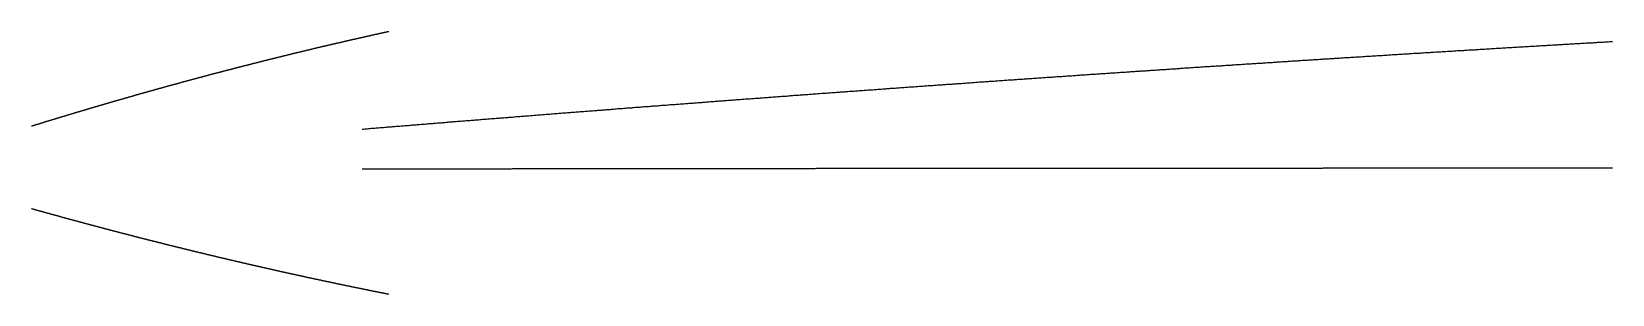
# Model space of a CAD drawing. Header units: metres. Extents: x 0.1 to 1.27, y -0.09 to 0.1.
import ezdxf

# ---------------------------------------------------------------- set-up
doc = ezdxf.new("R2010")
doc.units = ezdxf.units.M

msp = doc.modelspace()

# ---------------------------------------------------------------- linework, layer by layer
at = {"layer": 'CURVE', "color": 5}
for points in [[(0.3638, 0.1024, 0), (0.3635, 0.1024, 0.0052), (0.3633, 0.1023, 0.0104), (0.363, 0.1023, 0.0156), (0.3627, 0.1022, 0.0208), (0.3625, 0.1021, 0.026), (0.3622, 0.1021, 0.0312), (0.3619, 0.102, 0.0364), (0.3617, 0.102, 0.0416), (0.3614, 0.1019, 0.0468), (0.3611, 0.1019, 0.052), (0.3609, 0.1018, 0.0572), (0.3606, 0.1017, 0.0624), (0.3603, 0.1017, 0.0677), (0.3601, 0.1016, 0.0729), (0.3598, 0.1016, 0.0781), (0.3595, 0.1015, 0.0833), (0.3593, 0.1014, 0.0885), (0.359, 0.1014, 0.0937), (0.3588, 0.1013, 0.0989), (0.3585, 0.1013, 0.1041), (0.3582, 0.1012, 0.1093), (0.358, 0.1012, 0.1145), (0.3577, 0.1011, 0.1197), (0.3574, 0.101, 0.1249), (0.3572, 0.101, 0.1301), (0.3569, 0.1009, 0.1353), (0.3566, 0.1009, 0.1405), (0.3564, 0.1008, 0.1457), (0.3561, 0.1007, 0.1509), (0.3558, 0.1007, 0.1561), (0.3556, 0.1006, 0.1613), (0.3553, 0.1006, 0.1665), (0.355, 0.1005, 0.1717), (0.3548, 0.1004, 0.1769), (0.3545, 0.1004, 0.1821), (0.3542, 0.1003, 0.1873), (0.354, 0.1003, 0.1925), (0.3537, 0.1002, 0.1978), (0.3534, 0.1002, 0.203), (0.3532, 0.1001, 0.2082), (0.3529, 0.1, 0.2134), (0.3526, 0.1, 0.2186), (0.3524, 0.0999, 0.2238), (0.3521, 0.0999, 0.229), (0.3518, 0.0998, 0.2342), (0.3516, 0.0997, 0.2394), (0.3513, 0.0997, 0.2446), (0.351, 0.0996, 0.2498), (0.3508, 0.0996, 0.255), (0.3505, 0.0995, 0.2602), (0.3502, 0.0994, 0.2654), (0.35, 0.0994, 0.2706), (0.3497, 0.0993, 0.2758), (0.3494, 0.0993, 0.281), (0.3492, 0.0992, 0.2862), (0.3489, 0.0991, 0.2914), (0.3487, 0.0991, 0.2966), (0.3484, 0.099, 0.3018), (0.3481, 0.099, 0.307), (0.3479, 0.0989, 0.3122), (0.3476, 0.0988, 0.3174), (0.3473, 0.0988, 0.3227), (0.3471, 0.0987, 0.3279), (0.3468, 0.0987, 0.3331), (0.3465, 0.0986, 0.3383), (0.3463, 0.0985, 0.3435), (0.346, 0.0985, 0.3487), (0.3457, 0.0984, 0.3539), (0.3455, 0.0984, 0.3591), (0.3452, 0.0983, 0.3643), (0.3449, 0.0982, 0.3695), (0.3447, 0.0982, 0.3747), (0.3444, 0.0981, 0.3799), (0.3441, 0.0981, 0.3851), (0.3439, 0.098, 0.3903), (0.3436, 0.0979, 0.3955), (0.3433, 0.0979, 0.4007), (0.3431, 0.0978, 0.4059), (0.3428, 0.0978, 0.4111), (0.3425, 0.0977, 0.4163), (0.3423, 0.0976, 0.4215), (0.342, 0.0976, 0.4267), (0.3417, 0.0975, 0.4319), (0.3415, 0.0975, 0.4371), (0.3412, 0.0974, 0.4423), (0.3409, 0.0973, 0.4475), (0.3407, 0.0973, 0.4528), (0.3404, 0.0972, 0.458), (0.3401, 0.0972, 0.4632), (0.3399, 0.0971, 0.4684), (0.3396, 0.097, 0.4736), (0.3394, 0.097, 0.4788), (0.3391, 0.0969, 0.484), (0.3388, 0.0969, 0.4892), (0.3386, 0.0968, 0.4944), (0.3383, 0.0967, 0.4996), (0.338, 0.0967, 0.5048), (0.3378, 0.0966, 0.51), (0.3375, 0.0966, 0.5152), (0.3372, 0.0965, 0.5204), (0.337, 0.0964, 0.5256), (0.3367, 0.0964, 0.5308), (0.3364, 0.0963, 0.536), (0.3362, 0.0963, 0.5412), (0.3359, 0.0962, 0.5464), (0.3356, 0.0961, 0.5516), (0.3354, 0.0961, 0.5568), (0.3351, 0.096, 0.562), (0.3348, 0.096, 0.5672), (0.3346, 0.0959, 0.5724), (0.3343, 0.0958, 0.5776), (0.334, 0.0958, 0.5829), (0.3338, 0.0957, 0.5881), (0.3335, 0.0957, 0.5933), (0.3332, 0.0956, 0.5985), (0.333, 0.0955, 0.6037), (0.3327, 0.0955, 0.6089), (0.3324, 0.0954, 0.6141), (0.3322, 0.0953, 0.6193), (0.3319, 0.0953, 0.6245), (0.3316, 0.0952, 0.6297), (0.3314, 0.0952, 0.6349), (0.3311, 0.0951, 0.6401), (0.3308, 0.095, 0.6453), (0.3306, 0.095, 0.6505), (0.3303, 0.0949, 0.6557), (0.3301, 0.0949, 0.6609), (0.3298, 0.0948, 0.6661), (0.3295, 0.0947, 0.6713), (0.3293, 0.0947, 0.6765), (0.329, 0.0946, 0.6817), (0.3287, 0.0946, 0.6869), (0.3285, 0.0945, 0.6921), (0.3282, 0.0944, 0.6973), (0.3279, 0.0944, 0.7025), (0.3277, 0.0943, 0.7077), (0.3274, 0.0942, 0.713), (0.3271, 0.0942, 0.7182), (0.3269, 0.0941, 0.7234), (0.3266, 0.0941, 0.7286), (0.3263, 0.094, 0.7338), (0.3261, 0.0939, 0.739), (0.3258, 0.0939, 0.7442), (0.3255, 0.0938, 0.7494), (0.3253, 0.0938, 0.7546), (0.325, 0.0937, 0.7598), (0.3247, 0.0936, 0.765), (0.3245, 0.0936, 0.7702), (0.3242, 0.0935, 0.7754), (0.3239, 0.0934, 0.7806), (0.3237, 0.0934, 0.7858), (0.3234, 0.0933, 0.791), (0.3231, 0.0933, 0.7962), (0.3229, 0.0932, 0.8014), (0.3226, 0.0931, 0.8066), (0.3223, 0.0931, 0.8118), (0.3221, 0.093, 0.817), (0.3218, 0.093, 0.8222), (0.3215, 0.0929, 0.8274), (0.3213, 0.0928, 0.8326), (0.321, 0.0928, 0.8379), (0.3207, 0.0927, 0.8431), (0.3205, 0.0926, 0.8483), (0.3202, 0.0926, 0.8535), (0.32, 0.0925, 0.8587), (0.3197, 0.0925, 0.8639), (0.3194, 0.0924, 0.8691), (0.3192, 0.0923, 0.8743), (0.3189, 0.0923, 0.8795), (0.3186, 0.0922, 0.8847), (0.3184, 0.0921, 0.8899), (0.3181, 0.0921, 0.8951), (0.3178, 0.092, 0.9003), (0.3176, 0.092, 0.9055), (0.3173, 0.0919, 0.9107), (0.317, 0.0918, 0.9159), (0.3168, 0.0918, 0.9211), (0.3165, 0.0917, 0.9263), (0.3162, 0.0916, 0.9315), (0.316, 0.0916, 0.9367), (0.3157, 0.0915, 0.9419), (0.3154, 0.0915, 0.9471), (0.3152, 0.0914, 0.9523), (0.3149, 0.0913, 0.9575), (0.3146, 0.0913, 0.9627), (0.3144, 0.0912, 0.968), (0.3141, 0.0911, 0.9732), (0.3138, 0.0911, 0.9784), (0.3136, 0.091, 0.9836), (0.3133, 0.091, 0.9888), (0.313, 0.0909, 0.994), (0.3128, 0.0908, 0.9992), (0.3125, 0.0908, 1.0044), (0.3122, 0.0907, 1.0096), (0.312, 0.0906, 1.0148), (0.3117, 0.0906, 1.02), (0.3114, 0.0905, 1.0252), (0.3112, 0.0905, 1.0304), (0.3109, 0.0904, 1.0356), (0.3107, 0.0903, 1.0408), (0.3104, 0.0903, 1.046), (0.3101, 0.0902, 1.0512), (0.3099, 0.0901, 1.0564), (0.3096, 0.0901, 1.0616), (0.3093, 0.09, 1.0668), (0.3091, 0.0899, 1.072), (0.3088, 0.0899, 1.0772), (0.3085, 0.0898, 1.0824), (0.3083, 0.0898, 1.0876), (0.308, 0.0897, 1.0928), (0.3077, 0.0896, 1.0981), (0.3075, 0.0896, 1.1033), (0.3072, 0.0895, 1.1085), (0.3069, 0.0894, 1.1137), (0.3067, 0.0894, 1.1189), (0.3064, 0.0893, 1.1241), (0.3061, 0.0893, 1.1293), (0.3059, 0.0892, 1.1345), (0.3056, 0.0891, 1.1397), (0.3053, 0.0891, 1.1449), (0.3051, 0.089, 1.1501), (0.3048, 0.0889, 1.1553), (0.3045, 0.0889, 1.1605), (0.3043, 0.0888, 1.1657), (0.304, 0.0887, 1.1709), (0.3037, 0.0887, 1.1761), (0.3035, 0.0886, 1.1813), (0.3032, 0.0886, 1.1865), (0.3029, 0.0885, 1.1917), (0.3027, 0.0884, 1.1969), (0.3024, 0.0884, 1.2021), (0.3021, 0.0883, 1.2073), (0.3019, 0.0882, 1.2125), (0.3016, 0.0882, 1.2177), (0.3013, 0.0881, 1.2229), (0.3011, 0.088, 1.2282), (0.3008, 0.088, 1.2334), (0.3006, 0.0879, 1.2386), (0.3003, 0.0879, 1.2438), (0.3, 0.0878, 1.249), (0.2998, 0.0877, 1.2542), (0.2995, 0.0877, 1.2594), (0.2992, 0.0876, 1.2646), (0.299, 0.0875, 1.2698), (0.2987, 0.0875, 1.275), (0.2984, 0.0874, 1.2802), (0.2982, 0.0873, 1.2854), (0.2979, 0.0873, 1.2906), (0.2976, 0.0872, 1.2958), (0.2974, 0.0871, 1.301), (0.2971, 0.0871, 1.3062), (0.2968, 0.087, 1.3114), (0.2966, 0.087, 1.3166), (0.2963, 0.0869, 1.3218), (0.296, 0.0868, 1.327), (0.2958, 0.0868, 1.3322), (0.2955, 0.0867, 1.3374), (0.2952, 0.0866, 1.3426), (0.295, 0.0866, 1.3478), (0.2947, 0.0865, 1.3531), (0.2944, 0.0864, 1.3583), (0.2942, 0.0864, 1.3635), (0.2939, 0.0863, 1.3687), (0.2936, 0.0862, 1.3739), (0.2934, 0.0862, 1.3791), (0.2931, 0.0861, 1.3843), (0.2928, 0.0861, 1.3895), (0.2926, 0.086, 1.3947), (0.2923, 0.0859, 1.3999), (0.292, 0.0859, 1.4051), (0.2918, 0.0858, 1.4103), (0.2915, 0.0857, 1.4155), (0.2913, 0.0857, 1.4207), (0.291, 0.0856, 1.4259), (0.2907, 0.0855, 1.4311), (0.2905, 0.0855, 1.4363), (0.2902, 0.0854, 1.4415), (0.2899, 0.0853, 1.4467), (0.2897, 0.0853, 1.4519), (0.2894, 0.0852, 1.4571), (0.2891, 0.0851, 1.4623), (0.2889, 0.0851, 1.4675), (0.2886, 0.085, 1.4727), (0.2883, 0.0849, 1.4779), (0.2881, 0.0849, 1.4832), (0.2878, 0.0848, 1.4884), (0.2875, 0.0848, 1.4936), (0.2873, 0.0847, 1.4988), (0.287, 0.0846, 1.504), (0.2867, 0.0846, 1.5092), (0.2865, 0.0845, 1.5144), (0.2862, 0.0844, 1.5196), (0.2859, 0.0844, 1.5248), (0.2857, 0.0843, 1.53), (0.2854, 0.0842, 1.5352), (0.2851, 0.0842, 1.5404), (0.2849, 0.0841, 1.5456), (0.2846, 0.084, 1.5508), (0.2843, 0.084, 1.556), (0.2841, 0.0839, 1.5612), (0.2838, 0.0838, 1.5664), (0.2835, 0.0838, 1.5716), (0.2833, 0.0837, 1.5768), (0.283, 0.0836, 1.582), (0.2827, 0.0836, 1.5872), (0.2825, 0.0835, 1.5924), (0.2822, 0.0834, 1.5976), (0.282, 0.0834, 1.6028), (0.2817, 0.0833, 1.608), (0.2814, 0.0832, 1.6133), (0.2812, 0.0832, 1.6185), (0.2809, 0.0831, 1.6237), (0.2806, 0.0831, 1.6289), (0.2804, 0.083, 1.6341), (0.2801, 0.0829, 1.6393), (0.2798, 0.0829, 1.6445), (0.2796, 0.0828, 1.6497), (0.2793, 0.0827, 1.6549), (0.279, 0.0827, 1.6601), (0.2788, 0.0826, 1.6653), (0.2785, 0.0825, 1.6705), (0.2782, 0.0825, 1.6757), (0.278, 0.0824, 1.6809), (0.2777, 0.0823, 1.6861), (0.2774, 0.0823, 1.6913), (0.2772, 0.0822, 1.6965), (0.2769, 0.0821, 1.7017), (0.2766, 0.0821, 1.7069), (0.2764, 0.082, 1.7121), (0.2761, 0.0819, 1.7173), (0.2758, 0.0819, 1.7225), (0.2756, 0.0818, 1.7277), (0.2753, 0.0817, 1.7329), (0.275, 0.0817, 1.7382), (0.2748, 0.0816, 1.7434), (0.2745, 0.0815, 1.7486), (0.2742, 0.0815, 1.7538), (0.274, 0.0814, 1.759), (0.2737, 0.0813, 1.7642), (0.2734, 0.0813, 1.7694), (0.2732, 0.0812, 1.7746), (0.2729, 0.0811, 1.7798), (0.2726, 0.0811, 1.785), (0.2724, 0.081, 1.7902), (0.2721, 0.0809, 1.7954), (0.2719, 0.0809, 1.8006), (0.2716, 0.0808, 1.8058), (0.2713, 0.0807, 1.811), (0.2711, 0.0807, 1.8162), (0.2708, 0.0806, 1.8214), (0.2705, 0.0805, 1.8266), (0.2703, 0.0805, 1.8318), (0.27, 0.0804, 1.837), (0.2697, 0.0803, 1.8422), (0.2695, 0.0803, 1.8474), (0.2692, 0.0802, 1.8526), (0.2689, 0.0801, 1.8578), (0.2687, 0.0801, 1.863), (0.2684, 0.08, 1.8683), (0.2681, 0.0799, 1.8735), (0.2679, 0.0799, 1.8787), (0.2676, 0.0798, 1.8839), (0.2673, 0.0797, 1.8891), (0.2671, 0.0797, 1.8943), (0.2668, 0.0796, 1.8995), (0.2665, 0.0795, 1.9047), (0.2663, 0.0795, 1.9099), (0.266, 0.0794, 1.9151), (0.2657, 0.0793, 1.9203), (0.2655, 0.0793, 1.9255), (0.2652, 0.0792, 1.9307), (0.2649, 0.0791, 1.9359), (0.2647, 0.0791, 1.9411), (0.2644, 0.079, 1.9463), (0.2641, 0.0789, 1.9515), (0.2639, 0.0789, 1.9567), (0.2636, 0.0788, 1.9619), (0.2633, 0.0787, 1.9671), (0.2631, 0.0787, 1.9723), (0.2628, 0.0786, 1.9775), (0.2626, 0.0785, 1.9827), (0.2623, 0.0785, 1.9879), (0.262, 0.0784, 1.9931), (0.2618, 0.0783, 1.9984), (0.2615, 0.0783, 2.0036), (0.2612, 0.0782, 2.0088), (0.261, 0.0781, 2.014), (0.2607, 0.0781, 2.0192), (0.2604, 0.078, 2.0244), (0.2602, 0.0779, 2.0296), (0.2599, 0.0778, 2.0348), (0.2596, 0.0778, 2.04), (0.2594, 0.0777, 2.0452), (0.2591, 0.0776, 2.0504), (0.2588, 0.0776, 2.0556), (0.2586, 0.0775, 2.0608), (0.2583, 0.0774, 2.066), (0.258, 0.0774, 2.0712), (0.2578, 0.0773, 2.0764), (0.2575, 0.0772, 2.0816), (0.2572, 0.0772, 2.0868), (0.257, 0.0771, 2.092), (0.2567, 0.077, 2.0972), (0.2564, 0.077, 2.1024), (0.2562, 0.0769, 2.1076), (0.2559, 0.0768, 2.1128), (0.2556, 0.0768, 2.118), (0.2554, 0.0767, 2.1232), (0.2551, 0.0766, 2.1285), (0.2548, 0.0766, 2.1337), (0.2546, 0.0765, 2.1389), (0.2543, 0.0764, 2.1441), (0.254, 0.0764, 2.1493), (0.2538, 0.0763, 2.1545), (0.2535, 0.0762, 2.1597), (0.2532, 0.0761, 2.1649), (0.253, 0.0761, 2.1701), (0.2527, 0.076, 2.1753), (0.2525, 0.0759, 2.1805), (0.2522, 0.0759, 2.1857), (0.2519, 0.0758, 2.1909), (0.2517, 0.0757, 2.1961), (0.2514, 0.0757, 2.2013), (0.2511, 0.0756, 2.2065), (0.2509, 0.0755, 2.2117), (0.2506, 0.0755, 2.2169), (0.2503, 0.0754, 2.2221), (0.2501, 0.0753, 2.2273), (0.2498, 0.0753, 2.2325), (0.2495, 0.0752, 2.2377), (0.2493, 0.0751, 2.2429), (0.249, 0.0751, 2.2481), (0.2487, 0.075, 2.2534), (0.2485, 0.0749, 2.2586), (0.2482, 0.0748, 2.2638), (0.2479, 0.0748, 2.269), (0.2477, 0.0747, 2.2742), (0.2474, 0.0746, 2.2794), (0.2471, 0.0746, 2.2846), (0.2469, 0.0745, 2.2898), (0.2466, 0.0744, 2.295), (0.2463, 0.0744, 2.3002), (0.2461, 0.0743, 2.3054), (0.2458, 0.0742, 2.3106), (0.2455, 0.0742, 2.3158), (0.2453, 0.0741, 2.321), (0.245, 0.074, 2.3262), (0.2447, 0.074, 2.3314), (0.2445, 0.0739, 2.3366), (0.2442, 0.0738, 2.3418), (0.2439, 0.0737, 2.347), (0.2437, 0.0737, 2.3522), (0.2434, 0.0736, 2.3574), (0.2432, 0.0735, 2.3626), (0.2429, 0.0735, 2.3678), (0.2426, 0.0734, 2.373), (0.2424, 0.0733, 2.3782), (0.2421, 0.0733, 2.3835), (0.2418, 0.0732, 2.3887), (0.2416, 0.0731, 2.3939), (0.2413, 0.0731, 2.3991), (0.241, 0.073, 2.4043), (0.2408, 0.0729, 2.4095), (0.2405, 0.0728, 2.4147), (0.2402, 0.0728, 2.4199), (0.24, 0.0727, 2.4251), (0.2397, 0.0726, 2.4303), (0.2394, 0.0726, 2.4355), (0.2392, 0.0725, 2.4407), (0.2389, 0.0724, 2.4459), (0.2386, 0.0724, 2.4511), (0.2384, 0.0723, 2.4563), (0.2381, 0.0722, 2.4615), (0.2378, 0.0721, 2.4667), (0.2376, 0.0721, 2.4719), (0.2373, 0.072, 2.4771), (0.237, 0.0719, 2.4823), (0.2368, 0.0719, 2.4875), (0.2365, 0.0718, 2.4927), (0.2362, 0.0717, 2.4979), (0.236, 0.0717, 2.5031), (0.2357, 0.0716, 2.5083), (0.2354, 0.0715, 2.5136), (0.2352, 0.0715, 2.5188), (0.2349, 0.0714, 2.524), (0.2346, 0.0713, 2.5292), (0.2344, 0.0712, 2.5344), (0.2341, 0.0712, 2.5396), (0.2339, 0.0711, 2.5448), (0.2336, 0.071, 2.55), (0.2333, 0.071, 2.5552), (0.2331, 0.0709, 2.5604), (0.2328, 0.0708, 2.5656), (0.2325, 0.0708, 2.5708), (0.2323, 0.0707, 2.576), (0.232, 0.0706, 2.5812), (0.2317, 0.0705, 2.5864), (0.2315, 0.0705, 2.5916), (0.2312, 0.0704, 2.5968), (0.2309, 0.0703, 2.602), (0.2307, 0.0703, 2.6072), (0.2304, 0.0702, 2.6124), (0.2301, 0.0701, 2.6176), (0.2299, 0.07, 2.6228), (0.2296, 0.07, 2.628), (0.2293, 0.0699, 2.6332), (0.2291, 0.0698, 2.6384), (0.2288, 0.0698, 2.6437), (0.2285, 0.0697, 2.6489), (0.2283, 0.0696, 2.6541), (0.228, 0.0696, 2.6593), (0.2277, 0.0695, 2.6645), (0.2275, 0.0694, 2.6697), (0.2272, 0.0693, 2.6749), (0.2269, 0.0693, 2.6801), (0.2267, 0.0692, 2.6853), (0.2264, 0.0691, 2.6905), (0.2261, 0.0691, 2.6957), (0.2259, 0.069, 2.7009), (0.2256, 0.0689, 2.7061), (0.2253, 0.0688, 2.7113), (0.2251, 0.0688, 2.7165), (0.2248, 0.0687, 2.7217), (0.2245, 0.0686, 2.7269), (0.2243, 0.0686, 2.7321), (0.224, 0.0685, 2.7373), (0.2238, 0.0684, 2.7425), (0.2235, 0.0684, 2.7477), (0.2232, 0.0683, 2.7529), (0.223, 0.0682, 2.7581), (0.2227, 0.0681, 2.7633), (0.2224, 0.0681, 2.7686), (0.2222, 0.068, 2.7738), (0.2219, 0.0679, 2.779), (0.2216, 0.0679, 2.7842), (0.2214, 0.0678, 2.7894), (0.2211, 0.0677, 2.7946), (0.2208, 0.0676, 2.7998), (0.2206, 0.0676, 2.805), (0.2203, 0.0675, 2.8102), (0.22, 0.0674, 2.8154), (0.2198, 0.0674, 2.8206), (0.2195, 0.0673, 2.8258), (0.2192, 0.0672, 2.831), (0.219, 0.0671, 2.8362), (0.2187, 0.0671, 2.8414), (0.2184, 0.067, 2.8466), (0.2182, 0.0669, 2.8518), (0.2179, 0.0669, 2.857), (0.2176, 0.0668, 2.8622), (0.2174, 0.0667, 2.8674), (0.2171, 0.0666, 2.8726), (0.2168, 0.0666, 2.8778), (0.2166, 0.0665, 2.883), (0.2163, 0.0664, 2.8882), (0.216, 0.0664, 2.8934), (0.2158, 0.0663, 2.8987), (0.2155, 0.0662, 2.9039), (0.2152, 0.0661, 2.9091), (0.215, 0.0661, 2.9143), (0.2147, 0.066, 2.9195), (0.2145, 0.0659, 2.9247), (0.2142, 0.0659, 2.9299), (0.2139, 0.0658, 2.9351), (0.2137, 0.0657, 2.9403), (0.2134, 0.0656, 2.9455), (0.2131, 0.0656, 2.9507), (0.2129, 0.0655, 2.9559), (0.2126, 0.0654, 2.9611), (0.2123, 0.0653, 2.9663), (0.2121, 0.0653, 2.9715), (0.2118, 0.0652, 2.9767), (0.2115, 0.0651, 2.9819), (0.2113, 0.0651, 2.9871), (0.211, 0.065, 2.9923), (0.2107, 0.0649, 2.9975), (0.2105, 0.0648, 3.0027), (0.2102, 0.0648, 3.0079), (0.2099, 0.0647, 3.0131), (0.2097, 0.0646, 3.0183), (0.2094, 0.0646, 3.0235), (0.2091, 0.0645, 3.0288), (0.2089, 0.0644, 3.034), (0.2086, 0.0643, 3.0392), (0.2083, 0.0643, 3.0444), (0.2081, 0.0642, 3.0496), (0.2078, 0.0641, 3.0548), (0.2075, 0.064, 3.06), (0.2073, 0.064, 3.0652), (0.207, 0.0639, 3.0704), (0.2067, 0.0638, 3.0756), (0.2065, 0.0638, 3.0808), (0.2062, 0.0637, 3.086), (0.2059, 0.0636, 3.0912), (0.2057, 0.0635, 3.0964), (0.2054, 0.0635, 3.1016), (0.2051, 0.0634, 3.1068), (0.2049, 0.0633, 3.112), (0.2046, 0.0632, 3.1172), (0.2044, 0.0632, 3.1224), (0.2041, 0.0631, 3.1276), (0.2038, 0.063, 3.1328), (0.2036, 0.063, 3.138), (0.2033, 0.0629, 3.1432), (0.203, 0.0628, 3.1484), (0.2028, 0.0627, 3.1536), (0.2025, 0.0627, 3.1589), (0.2022, 0.0626, 3.1641), (0.202, 0.0625, 3.1693), (0.2017, 0.0624, 3.1745), (0.2014, 0.0624, 3.1797), (0.2012, 0.0623, 3.1849), (0.2009, 0.0622, 3.1901), (0.2006, 0.0622, 3.1953), (0.2004, 0.0621, 3.2005), (0.2001, 0.062, 3.2057), (0.1998, 0.0619, 3.2109), (0.1996, 0.0619, 3.2161), (0.1993, 0.0618, 3.2213), (0.199, 0.0617, 3.2265), (0.1988, 0.0616, 3.2317), (0.1985, 0.0616, 3.2369), (0.1982, 0.0615, 3.2421), (0.198, 0.0614, 3.2473), (0.1977, 0.0613, 3.2525), (0.1974, 0.0613, 3.2577), (0.1972, 0.0612, 3.2629), (0.1969, 0.0611, 3.2681), (0.1966, 0.0611, 3.2733), (0.1964, 0.061, 3.2785), (0.1961, 0.0609, 3.2838), (0.1958, 0.0608, 3.289), (0.1956, 0.0608, 3.2942), (0.1953, 0.0607, 3.2994), (0.1951, 0.0606, 3.3046), (0.1948, 0.0605, 3.3098), (0.1945, 0.0605, 3.315), (0.1943, 0.0604, 3.3202), (0.194, 0.0603, 3.3254), (0.1937, 0.0602, 3.3306), (0.1935, 0.0602, 3.3358), (0.1932, 0.0601, 3.341), (0.1929, 0.06, 3.3462), (0.1927, 0.0599, 3.3514), (0.1924, 0.0599, 3.3566), (0.1921, 0.0598, 3.3618), (0.1919, 0.0597, 3.367), (0.1916, 0.0597, 3.3722), (0.1913, 0.0596, 3.3774), (0.1911, 0.0595, 3.3826), (0.1908, 0.0594, 3.3878), (0.1905, 0.0594, 3.393), (0.1903, 0.0593, 3.3982), (0.19, 0.0592, 3.4034), (0.1897, 0.0591, 3.4086), (0.1895, 0.0591, 3.4139), (0.1892, 0.059, 3.4191), (0.1889, 0.0589, 3.4243), (0.1887, 0.0588, 3.4295), (0.1884, 0.0588, 3.4347), (0.1881, 0.0587, 3.4399), (0.1879, 0.0586, 3.4451), (0.1876, 0.0585, 3.4503), (0.1873, 0.0585, 3.4555), (0.1871, 0.0584, 3.4607), (0.1868, 0.0583, 3.4659), (0.1865, 0.0582, 3.4711), (0.1863, 0.0582, 3.4763), (0.186, 0.0581, 3.4815), (0.1858, 0.058, 3.4867), (0.1855, 0.0579, 3.4919), (0.1852, 0.0579, 3.4971), (0.185, 0.0578, 3.5023), (0.1847, 0.0577, 3.5075), (0.1844, 0.0576, 3.5127), (0.1842, 0.0576, 3.5179), (0.1839, 0.0575, 3.5231), (0.1836, 0.0574, 3.5283), (0.1834, 0.0574, 3.5335), (0.1831, 0.0573, 3.5387), (0.1828, 0.0572, 3.544), (0.1826, 0.0571, 3.5492), (0.1823, 0.0571, 3.5544), (0.182, 0.057, 3.5596), (0.1818, 0.0569, 3.5648), (0.1815, 0.0568, 3.57), (0.1812, 0.0568, 3.5752), (0.181, 0.0567, 3.5804), (0.1807, 0.0566, 3.5856), (0.1804, 0.0565, 3.5908), (0.1802, 0.0565, 3.596), (0.1799, 0.0564, 3.6012), (0.1796, 0.0563, 3.6064), (0.1794, 0.0562, 3.6116), (0.1791, 0.0562, 3.6168), (0.1788, 0.0561, 3.622), (0.1786, 0.056, 3.6272), (0.1783, 0.0559, 3.6324), (0.178, 0.0559, 3.6376), (0.1778, 0.0558, 3.6428), (0.1775, 0.0557, 3.648), (0.1772, 0.0556, 3.6532), (0.177, 0.0556, 3.6584), (0.1767, 0.0555, 3.6636), (0.1764, 0.0554, 3.6688), (0.1762, 0.0553, 3.6741), (0.1759, 0.0552, 3.6793), (0.1757, 0.0552, 3.6845), (0.1754, 0.0551, 3.6897), (0.1751, 0.055, 3.6949), (0.1749, 0.0549, 3.7001), (0.1746, 0.0549, 3.7053), (0.1743, 0.0548, 3.7105), (0.1741, 0.0547, 3.7157), (0.1738, 0.0546, 3.7209), (0.1735, 0.0546, 3.7261), (0.1733, 0.0545, 3.7313), (0.173, 0.0544, 3.7365), (0.1727, 0.0543, 3.7417), (0.1725, 0.0543, 3.7469), (0.1722, 0.0542, 3.7521), (0.1719, 0.0541, 3.7573), (0.1717, 0.054, 3.7625), (0.1714, 0.054, 3.7677), (0.1711, 0.0539, 3.7729), (0.1709, 0.0538, 3.7781), (0.1706, 0.0537, 3.7833), (0.1703, 0.0537, 3.7885), (0.1701, 0.0536, 3.7937), (0.1698, 0.0535, 3.799), (0.1695, 0.0534, 3.8042), (0.1693, 0.0534, 3.8094), (0.169, 0.0533, 3.8146), (0.1687, 0.0532, 3.8198), (0.1685, 0.0531, 3.825), (0.1682, 0.0531, 3.8302), (0.1679, 0.053, 3.8354), (0.1677, 0.0529, 3.8406), (0.1674, 0.0528, 3.8458), (0.1671, 0.0527, 3.851), (0.1669, 0.0527, 3.8562), (0.1666, 0.0526, 3.8614), (0.1664, 0.0525, 3.8666), (0.1661, 0.0524, 3.8718), (0.1658, 0.0524, 3.877), (0.1656, 0.0523, 3.8822), (0.1653, 0.0522, 3.8874), (0.165, 0.0521, 3.8926), (0.1648, 0.0521, 3.8978), (0.1645, 0.052, 3.903), (0.1642, 0.0519, 3.9082), (0.164, 0.0518, 3.9134), (0.1637, 0.0518, 3.9186), (0.1634, 0.0517, 3.9238), (0.1632, 0.0516, 3.9291), (0.1629, 0.0515, 3.9343), (0.1626, 0.0514, 3.9395), (0.1624, 0.0514, 3.9447), (0.1621, 0.0513, 3.9499), (0.1618, 0.0512, 3.9551), (0.1616, 0.0511, 3.9603), (0.1613, 0.0511, 3.9655), (0.161, 0.051, 3.9707), (0.1608, 0.0509, 3.9759), (0.1605, 0.0508, 3.9811), (0.1602, 0.0508, 3.9863), (0.16, 0.0507, 3.9915), (0.1597, 0.0506, 3.9967), (0.1594, 0.0505, 4.0019), (0.1592, 0.0505, 4.0071), (0.1589, 0.0504, 4.0123), (0.1586, 0.0503, 4.0175), (0.1584, 0.0502, 4.0227), (0.1581, 0.0501, 4.0279), (0.1578, 0.0501, 4.0331), (0.1576, 0.05, 4.0383), (0.1573, 0.0499, 4.0435), (0.157, 0.0498, 4.0487), (0.1568, 0.0498, 4.0539), (0.1565, 0.0497, 4.0592), (0.1563, 0.0496, 4.0644), (0.156, 0.0495, 4.0696), (0.1557, 0.0495, 4.0748), (0.1555, 0.0494, 4.08), (0.1552, 0.0493, 4.0852), (0.1549, 0.0492, 4.0904), (0.1547, 0.0491, 4.0956), (0.1544, 0.0491, 4.1008), (0.1541, 0.049, 4.106), (0.1539, 0.0489, 4.1112), (0.1536, 0.0488, 4.1164), (0.1533, 0.0488, 4.1216), (0.1531, 0.0487, 4.1268), (0.1528, 0.0486, 4.132), (0.1525, 0.0485, 4.1372), (0.1523, 0.0484, 4.1424), (0.152, 0.0484, 4.1476), (0.1517, 0.0483, 4.1528), (0.1515, 0.0482, 4.158), (0.1512, 0.0481, 4.1632), (0.1509, 0.0481, 4.1684), (0.1507, 0.048, 4.1736), (0.1504, 0.0479, 4.1788), (0.1501, 0.0478, 4.184), (0.1499, 0.0477, 4.1893), (0.1496, 0.0477, 4.1945), (0.1493, 0.0476, 4.1997), (0.1491, 0.0475, 4.2049), (0.1488, 0.0474, 4.2101), (0.1485, 0.0474, 4.2153), (0.1483, 0.0473, 4.2205), (0.148, 0.0472, 4.2257), (0.1477, 0.0471, 4.2309), (0.1475, 0.047, 4.2361), (0.1472, 0.047, 4.2413), (0.147, 0.0469, 4.2465), (0.1467, 0.0468, 4.2517), (0.1464, 0.0467, 4.2569), (0.1462, 0.0467, 4.2621), (0.1459, 0.0466, 4.2673), (0.1456, 0.0465, 4.2725), (0.1454, 0.0464, 4.2777), (0.1451, 0.0463, 4.2829), (0.1448, 0.0463, 4.2881), (0.1446, 0.0462, 4.2933), (0.1443, 0.0461, 4.2985), (0.144, 0.046, 4.3037), (0.1438, 0.0459, 4.3089), (0.1435, 0.0459, 4.3142), (0.1432, 0.0458, 4.3194), (0.143, 0.0457, 4.3246), (0.1427, 0.0456, 4.3298), (0.1424, 0.0456, 4.335), (0.1422, 0.0455, 4.3402), (0.1419, 0.0454, 4.3454), (0.1416, 0.0453, 4.3506), (0.1414, 0.0452, 4.3558), (0.1411, 0.0452, 4.361), (0.1408, 0.0451, 4.3662), (0.1406, 0.045, 4.3714), (0.1403, 0.0449, 4.3766), (0.14, 0.0449, 4.3818), (0.1398, 0.0448, 4.387), (0.1395, 0.0447, 4.3922), (0.1392, 0.0446, 4.3974), (0.139, 0.0445, 4.4026), (0.1387, 0.0445, 4.4078), (0.1384, 0.0444, 4.413), (0.1382, 0.0443, 4.4182), (0.1379, 0.0442, 4.4234), (0.1377, 0.0441, 4.4286), (0.1374, 0.0441, 4.4338), (0.1371, 0.044, 4.439), (0.1369, 0.0439, 4.4443), (0.1366, 0.0438, 4.4495), (0.1363, 0.0437, 4.4547), (0.1361, 0.0437, 4.4599), (0.1358, 0.0436, 4.4651), (0.1355, 0.0435, 4.4703), (0.1353, 0.0434, 4.4755), (0.135, 0.0434, 4.4807), (0.1347, 0.0433, 4.4859), (0.1345, 0.0432, 4.4911), (0.1342, 0.0431, 4.4963), (0.1339, 0.043, 4.5015), (0.1337, 0.043, 4.5067), (0.1334, 0.0429, 4.5119), (0.1331, 0.0428, 4.5171), (0.1329, 0.0427, 4.5223), (0.1326, 0.0426, 4.5275), (0.1323, 0.0426, 4.5327), (0.1321, 0.0425, 4.5379), (0.1318, 0.0424, 4.5431), (0.1315, 0.0423, 4.5483), (0.1313, 0.0422, 4.5535), (0.131, 0.0422, 4.5587), (0.1307, 0.0421, 4.5639), (0.1305, 0.042, 4.5691), (0.1302, 0.0419, 4.5744), (0.1299, 0.0418, 4.5796), (0.1297, 0.0418, 4.5848), (0.1294, 0.0417, 4.59), (0.1291, 0.0416, 4.5952), (0.1289, 0.0415, 4.6004), (0.1286, 0.0414, 4.6056), (0.1283, 0.0414, 4.6108), (0.1281, 0.0413, 4.616), (0.1278, 0.0412, 4.6212), (0.1276, 0.0411, 4.6264), (0.1273, 0.041, 4.6316), (0.127, 0.041, 4.6368), (0.1268, 0.0409, 4.642), (0.1265, 0.0408, 4.6472), (0.1262, 0.0407, 4.6524), (0.126, 0.0406, 4.6576), (0.1257, 0.0406, 4.6628), (0.1254, 0.0405, 4.668), (0.1252, 0.0404, 4.6732), (0.1249, 0.0403, 4.6784), (0.1246, 0.0402, 4.6836), (0.1244, 0.0402, 4.6888), (0.1241, 0.0401, 4.694), (0.1238, 0.04, 4.6992), (0.1236, 0.0399, 4.7045), (0.1233, 0.0398, 4.7097), (0.123, 0.0398, 4.7149), (0.1228, 0.0397, 4.7201), (0.1225, 0.0396, 4.7253), (0.1222, 0.0395, 4.7305), (0.122, 0.0394, 4.7357), (0.1217, 0.0394, 4.7409), (0.1214, 0.0393, 4.7461), (0.1212, 0.0392, 4.7513), (0.1209, 0.0391, 4.7565), (0.1206, 0.039, 4.7617), (0.1204, 0.039, 4.7669), (0.1201, 0.0389, 4.7721), (0.1198, 0.0388, 4.7773), (0.1196, 0.0387, 4.7825), (0.1193, 0.0386, 4.7877), (0.119, 0.0386, 4.7929), (0.1188, 0.0385, 4.7981), (0.1185, 0.0384, 4.8033), (0.1183, 0.0383, 4.8085), (0.118, 0.0382, 4.8137), (0.1177, 0.0382, 4.8189), (0.1175, 0.0381, 4.8241), (0.1172, 0.038, 4.8294), (0.1169, 0.0379, 4.8346), (0.1167, 0.0378, 4.8398), (0.1164, 0.0378, 4.845), (0.1161, 0.0377, 4.8502), (0.1159, 0.0376, 4.8554), (0.1156, 0.0375, 4.8606), (0.1153, 0.0374, 4.8658), (0.1151, 0.0373, 4.871), (0.1148, 0.0373, 4.8762), (0.1145, 0.0372, 4.8814), (0.1143, 0.0371, 4.8866), (0.114, 0.037, 4.8918), (0.1137, 0.0369, 4.897), (0.1135, 0.0369, 4.9022), (0.1132, 0.0368, 4.9074), (0.1129, 0.0367, 4.9126), (0.1127, 0.0366, 4.9178), (0.1124, 0.0365, 4.923), (0.1121, 0.0365, 4.9282), (0.1119, 0.0364, 4.9334), (0.1116, 0.0363, 4.9386), (0.1113, 0.0362, 4.9438), (0.1111, 0.0361, 4.949), (0.1108, 0.036, 4.9542), (0.1105, 0.036, 4.9595), (0.1103, 0.0359, 4.9647), (0.11, 0.0358, 4.9699), (0.1097, 0.0357, 4.9751), (0.1095, 0.0356, 4.9803), (0.1092, 0.0356, 4.9855), (0.1089, 0.0355, 4.9907), (0.1087, 0.0354, 4.9959), (0.1084, 0.0353, 5.0011), (0.1082, 0.0352, 5.0063), (0.1079, 0.0352, 5.0115), (0.1076, 0.0351, 5.0167), (0.1074, 0.035, 5.0219), (0.1071, 0.0349, 5.0271), (0.1068, 0.0348, 5.0323), (0.1066, 0.0347, 5.0375), (0.1063, 0.0347, 5.0427), (0.106, 0.0346, 5.0479), (0.1058, 0.0345, 5.0531), (0.1055, 0.0344, 5.0583), (0.1052, 0.0343, 5.0635), (0.105, 0.0343, 5.0687), (0.1047, 0.0342, 5.0739), (0.1044, 0.0341, 5.0791), (0.1042, 0.034, 5.0843), (0.1039, 0.0339, 5.0896), (0.1036, 0.0338, 5.0948), (0.1034, 0.0338, 5.1), (0.1031, 0.0337, 5.1052), (0.1028, 0.0336, 5.1104), (0.1026, 0.0335, 5.1156), (0.1023, 0.0334, 5.1208), (0.102, 0.0334, 5.126), (0.1018, 0.0333, 5.1312), (0.1015, 0.0332, 5.1364), (0.1012, 0.0331, 5.1416), (0.101, 0.033, 5.1468), (0.1007, 0.0329, 5.152), (0.1004, 0.0329, 5.1572), (0.1002, 0.0328, 5.1624), (0.0999, 0.0327, 5.1676), (0.0996, 0.0326, 5.1728), (0.0994, 0.0325, 5.178), (0.0991, 0.0324, 5.1832), (0.0989, 0.0324, 5.1884), (0.0986, 0.0323, 5.1936), (0.0983, 0.0322, 5.1988)], [(1.2733, 0.0949, 0), (1.2724, 0.0949, 0.0052), (1.2714, 0.0948, 0.0104), (1.2705, 0.0947, 0.0156), (1.2696, 0.0947, 0.0208), (1.2686, 0.0946, 0.026), (1.2677, 0.0946, 0.0312), (1.2668, 0.0945, 0.0364), (1.2659, 0.0945, 0.0416), (1.2649, 0.0944, 0.0468), (1.264, 0.0944, 0.052), (1.2631, 0.0943, 0.0572), (1.2621, 0.0943, 0.0624), (1.2612, 0.0942, 0.0677), (1.2603, 0.0941, 0.0729), (1.2593, 0.0941, 0.0781), (1.2584, 0.094, 0.0833), (1.2575, 0.094, 0.0885), (1.2566, 0.0939, 0.0937), (1.2556, 0.0939, 0.0989), (1.2547, 0.0938, 0.1041), (1.2538, 0.0938, 0.1093), (1.2528, 0.0937, 0.1145), (1.2519, 0.0937, 0.1197), (1.251, 0.0936, 0.1249), (1.25, 0.0936, 0.1301), (1.2491, 0.0935, 0.1353), (1.2482, 0.0934, 0.1405), (1.2473, 0.0934, 0.1457), (1.2463, 0.0933, 0.1509), (1.2454, 0.0933, 0.1561), (1.2445, 0.0932, 0.1613), (1.2435, 0.0932, 0.1665), (1.2426, 0.0931, 0.1717), (1.2417, 0.0931, 0.1769), (1.2407, 0.093, 0.1821), (1.2398, 0.093, 0.1873), (1.2389, 0.0929, 0.1925), (1.238, 0.0928, 0.1978), (1.237, 0.0928, 0.203), (1.2361, 0.0927, 0.2082), (1.2352, 0.0927, 0.2134), (1.2342, 0.0926, 0.2186), (1.2333, 0.0926, 0.2238), (1.2324, 0.0925, 0.229), (1.2314, 0.0925, 0.2342), (1.2305, 0.0924, 0.2394), (1.2296, 0.0923, 0.2446), (1.2287, 0.0923, 0.2498), (1.2277, 0.0922, 0.255), (1.2268, 0.0922, 0.2602), (1.2259, 0.0921, 0.2654), (1.2249, 0.0921, 0.2706), (1.224, 0.092, 0.2758), (1.2231, 0.092, 0.281), (1.2221, 0.0919, 0.2862), (1.2212, 0.0919, 0.2914), (1.2203, 0.0918, 0.2966), (1.2194, 0.0917, 0.3018), (1.2184, 0.0917, 0.307), (1.2175, 0.0916, 0.3122), (1.2166, 0.0916, 0.3174), (1.2156, 0.0915, 0.3227), (1.2147, 0.0915, 0.3279), (1.2138, 0.0914, 0.3331), (1.2128, 0.0914, 0.3383), (1.2119, 0.0913, 0.3435), (1.211, 0.0912, 0.3487), (1.2101, 0.0912, 0.3539), (1.2091, 0.0911, 0.3591), (1.2082, 0.0911, 0.3643), (1.2073, 0.091, 0.3695), (1.2063, 0.091, 0.3747), (1.2054, 0.0909, 0.3799), (1.2045, 0.0909, 0.3851), (1.2035, 0.0908, 0.3903), (1.2026, 0.0907, 0.3955), (1.2017, 0.0907, 0.4007), (1.2008, 0.0906, 0.4059), (1.1998, 0.0906, 0.4111), (1.1989, 0.0905, 0.4163), (1.198, 0.0905, 0.4215), (1.197, 0.0904, 0.4267), (1.1961, 0.0904, 0.4319), (1.1952, 0.0903, 0.4371), (1.1942, 0.0902, 0.4423), (1.1933, 0.0902, 0.4475), (1.1924, 0.0901, 0.4528), (1.1915, 0.0901, 0.458), (1.1905, 0.09, 0.4632), (1.1896, 0.09, 0.4684), (1.1887, 0.0899, 0.4736), (1.1877, 0.0899, 0.4788), (1.1868, 0.0898, 0.484), (1.1859, 0.0897, 0.4892), (1.1849, 0.0897, 0.4944), (1.184, 0.0896, 0.4996), (1.1831, 0.0896, 0.5048), (1.1821, 0.0895, 0.51), (1.1812, 0.0895, 0.5152), (1.1803, 0.0894, 0.5204), (1.1794, 0.0894, 0.5256), (1.1784, 0.0893, 0.5308), (1.1775, 0.0892, 0.536), (1.1766, 0.0892, 0.5412), (1.1756, 0.0891, 0.5464), (1.1747, 0.0891, 0.5516), (1.1738, 0.089, 0.5568), (1.1728, 0.089, 0.562), (1.1719, 0.0889, 0.5672), (1.171, 0.0888, 0.5724), (1.1701, 0.0888, 0.5776), (1.1691, 0.0887, 0.5829), (1.1682, 0.0887, 0.5881), (1.1673, 0.0886, 0.5933), (1.1663, 0.0886, 0.5985), (1.1654, 0.0885, 0.6037), (1.1645, 0.0885, 0.6089), (1.1635, 0.0884, 0.6141), (1.1626, 0.0883, 0.6193), (1.1617, 0.0883, 0.6245), (1.1608, 0.0882, 0.6297), (1.1598, 0.0882, 0.6349), (1.1589, 0.0881, 0.6401), (1.158, 0.0881, 0.6453), (1.157, 0.088, 0.6505), (1.1561, 0.0879, 0.6557), (1.1552, 0.0879, 0.6609), (1.1542, 0.0878, 0.6661), (1.1533, 0.0878, 0.6713), (1.1524, 0.0877, 0.6765), (1.1515, 0.0877, 0.6817), (1.1505, 0.0876, 0.6869), (1.1496, 0.0875, 0.6921), (1.1487, 0.0875, 0.6973), (1.1477, 0.0874, 0.7025), (1.1468, 0.0874, 0.7077), (1.1459, 0.0873, 0.713), (1.1449, 0.0873, 0.7182), (1.144, 0.0872, 0.7234), (1.1431, 0.0871, 0.7286), (1.1422, 0.0871, 0.7338), (1.1412, 0.087, 0.739), (1.1403, 0.087, 0.7442), (1.1394, 0.0869, 0.7494), (1.1384, 0.0869, 0.7546), (1.1375, 0.0868, 0.7598), (1.1366, 0.0867, 0.765), (1.1356, 0.0867, 0.7702), (1.1347, 0.0866, 0.7754), (1.1338, 0.0866, 0.7806), (1.1329, 0.0865, 0.7858), (1.1319, 0.0865, 0.791), (1.131, 0.0864, 0.7962), (1.1301, 0.0863, 0.8014), (1.1291, 0.0863, 0.8066), (1.1282, 0.0862, 0.8118), (1.1273, 0.0862, 0.817), (1.1263, 0.0861, 0.8222), (1.1254, 0.0861, 0.8274), (1.1245, 0.086, 0.8326), (1.1236, 0.0859, 0.8379), (1.1226, 0.0859, 0.8431), (1.1217, 0.0858, 0.8483), (1.1208, 0.0858, 0.8535), (1.1198, 0.0857, 0.8587), (1.1189, 0.0857, 0.8639), (1.118, 0.0856, 0.8691), (1.117, 0.0855, 0.8743), (1.1161, 0.0855, 0.8795), (1.1152, 0.0854, 0.8847), (1.1143, 0.0854, 0.8899), (1.1133, 0.0853, 0.8951), (1.1124, 0.0853, 0.9003), (1.1115, 0.0852, 0.9055), (1.1105, 0.0851, 0.9107), (1.1096, 0.0851, 0.9159), (1.1087, 0.085, 0.9211), (1.1077, 0.085, 0.9263), (1.1068, 0.0849, 0.9315), (1.1059, 0.0848, 0.9367), (1.105, 0.0848, 0.9419), (1.104, 0.0847, 0.9471), (1.1031, 0.0847, 0.9523), (1.1022, 0.0846, 0.9575), (1.1012, 0.0846, 0.9627), (1.1003, 0.0845, 0.968), (1.0994, 0.0844, 0.9732), (1.0984, 0.0844, 0.9784), (1.0975, 0.0843, 0.9836), (1.0966, 0.0843, 0.9888), (1.0956, 0.0842, 0.994), (1.0947, 0.0842, 0.9992), (1.0938, 0.0841, 1.0044), (1.0929, 0.084, 1.0096), (1.0919, 0.084, 1.0148), (1.091, 0.0839, 1.02), (1.0901, 0.0839, 1.0252), (1.0891, 0.0838, 1.0304), (1.0882, 0.0837, 1.0356), (1.0873, 0.0837, 1.0408), (1.0863, 0.0836, 1.046), (1.0854, 0.0836, 1.0512), (1.0845, 0.0835, 1.0564), (1.0836, 0.0835, 1.0616), (1.0826, 0.0834, 1.0668), (1.0817, 0.0833, 1.072), (1.0808, 0.0833, 1.0772), (1.0798, 0.0832, 1.0824), (1.0789, 0.0832, 1.0876), (1.078, 0.0831, 1.0928), (1.077, 0.083, 1.0981), (1.0761, 0.083, 1.1033), (1.0752, 0.0829, 1.1085), (1.0743, 0.0829, 1.1137), (1.0733, 0.0828, 1.1189), (1.0724, 0.0827, 1.1241), (1.0715, 0.0827, 1.1293), (1.0705, 0.0826, 1.1345), (1.0696, 0.0826, 1.1397), (1.0687, 0.0825, 1.1449), (1.0677, 0.0825, 1.1501), (1.0668, 0.0824, 1.1553), (1.0659, 0.0823, 1.1605), (1.065, 0.0823, 1.1657), (1.064, 0.0822, 1.1709), (1.0631, 0.0822, 1.1761), (1.0622, 0.0821, 1.1813), (1.0612, 0.082, 1.1865), (1.0603, 0.082, 1.1917), (1.0594, 0.0819, 1.1969), (1.0584, 0.0819, 1.2021), (1.0575, 0.0818, 1.2073), (1.0566, 0.0817, 1.2125), (1.0557, 0.0817, 1.2177), (1.0547, 0.0816, 1.2229), (1.0538, 0.0816, 1.2282), (1.0529, 0.0815, 1.2334), (1.0519, 0.0815, 1.2386), (1.051, 0.0814, 1.2438), (1.0501, 0.0813, 1.249), (1.0491, 0.0813, 1.2542), (1.0482, 0.0812, 1.2594), (1.0473, 0.0812, 1.2646), (1.0464, 0.0811, 1.2698), (1.0454, 0.081, 1.275), (1.0445, 0.081, 1.2802), (1.0436, 0.0809, 1.2854), (1.0426, 0.0809, 1.2906), (1.0417, 0.0808, 1.2958), (1.0408, 0.0807, 1.301), (1.0398, 0.0807, 1.3062), (1.0389, 0.0806, 1.3114), (1.038, 0.0806, 1.3166), (1.0371, 0.0805, 1.3218), (1.0361, 0.0804, 1.327), (1.0352, 0.0804, 1.3322), (1.0343, 0.0803, 1.3374), (1.0333, 0.0803, 1.3426), (1.0324, 0.0802, 1.3478), (1.0315, 0.0801, 1.3531), (1.0305, 0.0801, 1.3583), (1.0296, 0.08, 1.3635), (1.0287, 0.08, 1.3687), (1.0278, 0.0799, 1.3739), (1.0268, 0.0798, 1.3791), (1.0259, 0.0798, 1.3843), (1.025, 0.0797, 1.3895), (1.024, 0.0797, 1.3947), (1.0231, 0.0796, 1.3999), (1.0222, 0.0795, 1.4051), (1.0212, 0.0795, 1.4103), (1.0203, 0.0794, 1.4155), (1.0194, 0.0794, 1.4207), (1.0184, 0.0793, 1.4259), (1.0175, 0.0792, 1.4311), (1.0166, 0.0792, 1.4363), (1.0157, 0.0791, 1.4415), (1.0147, 0.0791, 1.4467), (1.0138, 0.079, 1.4519), (1.0129, 0.0789, 1.4571), (1.0119, 0.0789, 1.4623), (1.011, 0.0788, 1.4675), (1.0101, 0.0788, 1.4727), (1.0091, 0.0787, 1.4779), (1.0082, 0.0786, 1.4832), (1.0073, 0.0786, 1.4884), (1.0064, 0.0785, 1.4936), (1.0054, 0.0785, 1.4988), (1.0045, 0.0784, 1.504), (1.0036, 0.0783, 1.5092), (1.0026, 0.0783, 1.5144), (1.0017, 0.0782, 1.5196), (1.0008, 0.0782, 1.5248), (0.9998, 0.0781, 1.53), (0.9989, 0.078, 1.5352), (0.998, 0.078, 1.5404), (0.9971, 0.0779, 1.5456), (0.9961, 0.0779, 1.5508), (0.9952, 0.0778, 1.556), (0.9943, 0.0777, 1.5612), (0.9933, 0.0777, 1.5664), (0.9924, 0.0776, 1.5716), (0.9915, 0.0776, 1.5768), (0.9905, 0.0775, 1.582), (0.9896, 0.0774, 1.5872), (0.9887, 0.0774, 1.5924), (0.9878, 0.0773, 1.5976), (0.9868, 0.0772, 1.6028), (0.9859, 0.0772, 1.608), (0.985, 0.0771, 1.6133), (0.984, 0.0771, 1.6185), (0.9831, 0.077, 1.6237), (0.9822, 0.0769, 1.6289), (0.9812, 0.0769, 1.6341), (0.9803, 0.0768, 1.6393), (0.9794, 0.0768, 1.6445), (0.9785, 0.0767, 1.6497), (0.9775, 0.0766, 1.6549), (0.9766, 0.0766, 1.6601), (0.9757, 0.0765, 1.6653), (0.9747, 0.0765, 1.6705), (0.9738, 0.0764, 1.6757), (0.9729, 0.0763, 1.6809), (0.9719, 0.0763, 1.6861), (0.971, 0.0762, 1.6913), (0.9701, 0.0762, 1.6965), (0.9692, 0.0761, 1.7017), (0.9682, 0.076, 1.7069), (0.9673, 0.076, 1.7121), (0.9664, 0.0759, 1.7173), (0.9654, 0.0758, 1.7225), (0.9645, 0.0758, 1.7277), (0.9636, 0.0757, 1.7329), (0.9626, 0.0757, 1.7382), (0.9617, 0.0756, 1.7434), (0.9608, 0.0755, 1.7486), (0.9599, 0.0755, 1.7538), (0.9589, 0.0754, 1.759), (0.958, 0.0754, 1.7642), (0.9571, 0.0753, 1.7694), (0.9561, 0.0752, 1.7746), (0.9552, 0.0752, 1.7798), (0.9543, 0.0751, 1.785), (0.9533, 0.075, 1.7902), (0.9524, 0.075, 1.7954), (0.9515, 0.0749, 1.8006), (0.9506, 0.0749, 1.8058), (0.9496, 0.0748, 1.811), (0.9487, 0.0747, 1.8162), (0.9478, 0.0747, 1.8214), (0.9468, 0.0746, 1.8266), (0.9459, 0.0746, 1.8318), (0.945, 0.0745, 1.837), (0.944, 0.0744, 1.8422), (0.9431, 0.0744, 1.8474), (0.9422, 0.0743, 1.8526), (0.9413, 0.0742, 1.8578), (0.9403, 0.0742, 1.863), (0.9394, 0.0741, 1.8683), (0.9385, 0.0741, 1.8735), (0.9375, 0.074, 1.8787), (0.9366, 0.0739, 1.8839), (0.9357, 0.0739, 1.8891), (0.9347, 0.0738, 1.8943), (0.9338, 0.0737, 1.8995), (0.9329, 0.0737, 1.9047), (0.9319, 0.0736, 1.9099), (0.931, 0.0736, 1.9151), (0.9301, 0.0735, 1.9203), (0.9292, 0.0734, 1.9255), (0.9282, 0.0734, 1.9307), (0.9273, 0.0733, 1.9359), (0.9264, 0.0732, 1.9411), (0.9254, 0.0732, 1.9463), (0.9245, 0.0731, 1.9515), (0.9236, 0.0731, 1.9567), (0.9226, 0.073, 1.9619), (0.9217, 0.0729, 1.9671), (0.9208, 0.0729, 1.9723), (0.9199, 0.0728, 1.9775), (0.9189, 0.0728, 1.9827), (0.918, 0.0727, 1.9879), (0.9171, 0.0726, 1.9931), (0.9161, 0.0726, 1.9984), (0.9152, 0.0725, 2.0036), (0.9143, 0.0724, 2.0088), (0.9133, 0.0724, 2.014), (0.9124, 0.0723, 2.0192), (0.9115, 0.0722, 2.0244), (0.9106, 0.0722, 2.0296), (0.9096, 0.0721, 2.0348), (0.9087, 0.0721, 2.04), (0.9078, 0.072, 2.0452), (0.9068, 0.0719, 2.0504), (0.9059, 0.0719, 2.0556), (0.905, 0.0718, 2.0608), (0.904, 0.0717, 2.066), (0.9031, 0.0717, 2.0712), (0.9022, 0.0716, 2.0764), (0.9013, 0.0716, 2.0816), (0.9003, 0.0715, 2.0868), (0.8994, 0.0714, 2.092), (0.8985, 0.0714, 2.0972), (0.8975, 0.0713, 2.1024), (0.8966, 0.0712, 2.1076), (0.8957, 0.0712, 2.1128), (0.8947, 0.0711, 2.118), (0.8938, 0.0711, 2.1232), (0.8929, 0.071, 2.1285), (0.892, 0.0709, 2.1337), (0.891, 0.0709, 2.1389), (0.8901, 0.0708, 2.1441), (0.8892, 0.0707, 2.1493), (0.8882, 0.0707, 2.1545), (0.8873, 0.0706, 2.1597), (0.8864, 0.0706, 2.1649), (0.8854, 0.0705, 2.1701), (0.8845, 0.0704, 2.1753), (0.8836, 0.0704, 2.1805), (0.8827, 0.0703, 2.1857), (0.8817, 0.0702, 2.1909), (0.8808, 0.0702, 2.1961), (0.8799, 0.0701, 2.2013), (0.8789, 0.07, 2.2065), (0.878, 0.07, 2.2117), (0.8771, 0.0699, 2.2169), (0.8761, 0.0699, 2.2221), (0.8752, 0.0698, 2.2273), (0.8743, 0.0697, 2.2325), (0.8734, 0.0697, 2.2377), (0.8724, 0.0696, 2.2429), (0.8715, 0.0695, 2.2481), (0.8706, 0.0695, 2.2534), (0.8696, 0.0694, 2.2586), (0.8687, 0.0693, 2.2638), (0.8678, 0.0693, 2.269), (0.8668, 0.0692, 2.2742), (0.8659, 0.0692, 2.2794), (0.865, 0.0691, 2.2846), (0.8641, 0.069, 2.2898), (0.8631, 0.069, 2.295), (0.8622, 0.0689, 2.3002), (0.8613, 0.0688, 2.3054), (0.8603, 0.0688, 2.3106), (0.8594, 0.0687, 2.3158), (0.8585, 0.0686, 2.321), (0.8575, 0.0686, 2.3262), (0.8566, 0.0685, 2.3314), (0.8557, 0.0685, 2.3366), (0.8548, 0.0684, 2.3418), (0.8538, 0.0683, 2.347), (0.8529, 0.0683, 2.3522), (0.852, 0.0682, 2.3574), (0.851, 0.0681, 2.3626), (0.8501, 0.0681, 2.3678), (0.8492, 0.068, 2.373), (0.8482, 0.0679, 2.3782), (0.8473, 0.0679, 2.3835), (0.8464, 0.0678, 2.3887), (0.8454, 0.0677, 2.3939), (0.8445, 0.0677, 2.3991), (0.8436, 0.0676, 2.4043), (0.8427, 0.0676, 2.4095), (0.8417, 0.0675, 2.4147), (0.8408, 0.0674, 2.4199), (0.8399, 0.0674, 2.4251), (0.8389, 0.0673, 2.4303), (0.838, 0.0672, 2.4355), (0.8371, 0.0672, 2.4407), (0.8361, 0.0671, 2.4459), (0.8352, 0.067, 2.4511), (0.8343, 0.067, 2.4563), (0.8334, 0.0669, 2.4615), (0.8324, 0.0668, 2.4667), (0.8315, 0.0668, 2.4719), (0.8306, 0.0667, 2.4771), (0.8296, 0.0666, 2.4823), (0.8287, 0.0666, 2.4875), (0.8278, 0.0665, 2.4927), (0.8268, 0.0665, 2.4979), (0.8259, 0.0664, 2.5031), (0.825, 0.0663, 2.5083), (0.8241, 0.0663, 2.5136), (0.8231, 0.0662, 2.5188), (0.8222, 0.0661, 2.524), (0.8213, 0.0661, 2.5292), (0.8203, 0.066, 2.5344), (0.8194, 0.0659, 2.5396), (0.8185, 0.0659, 2.5448), (0.8175, 0.0658, 2.55), (0.8166, 0.0657, 2.5552), (0.8157, 0.0657, 2.5604), (0.8148, 0.0656, 2.5656), (0.8138, 0.0655, 2.5708), (0.8129, 0.0655, 2.576), (0.812, 0.0654, 2.5812), (0.811, 0.0654, 2.5864), (0.8101, 0.0653, 2.5916), (0.8092, 0.0652, 2.5968), (0.8082, 0.0652, 2.602), (0.8073, 0.0651, 2.6072), (0.8064, 0.065, 2.6124), (0.8055, 0.065, 2.6176), (0.8045, 0.0649, 2.6228), (0.8036, 0.0648, 2.628), (0.8027, 0.0648, 2.6332), (0.8017, 0.0647, 2.6384), (0.8008, 0.0646, 2.6437), (0.7999, 0.0646, 2.6489), (0.7989, 0.0645, 2.6541), (0.798, 0.0644, 2.6593), (0.7971, 0.0644, 2.6645), (0.7962, 0.0643, 2.6697), (0.7952, 0.0642, 2.6749), (0.7943, 0.0642, 2.6801), (0.7934, 0.0641, 2.6853), (0.7924, 0.064, 2.6905), (0.7915, 0.064, 2.6957), (0.7906, 0.0639, 2.7009), (0.7896, 0.0638, 2.7061), (0.7887, 0.0638, 2.7113), (0.7878, 0.0637, 2.7165), (0.7869, 0.0637, 2.7217), (0.7859, 0.0636, 2.7269), (0.785, 0.0635, 2.7321), (0.7841, 0.0635, 2.7373), (0.7831, 0.0634, 2.7425), (0.7822, 0.0633, 2.7477), (0.7813, 0.0633, 2.7529), (0.7803, 0.0632, 2.7581), (0.7794, 0.0631, 2.7633), (0.7785, 0.0631, 2.7686), (0.7776, 0.063, 2.7738), (0.7766, 0.0629, 2.779), (0.7757, 0.0629, 2.7842), (0.7748, 0.0628, 2.7894), (0.7738, 0.0627, 2.7946), (0.7729, 0.0627, 2.7998), (0.772, 0.0626, 2.805), (0.771, 0.0625, 2.8102), (0.7701, 0.0625, 2.8154), (0.7692, 0.0624, 2.8206), (0.7683, 0.0623, 2.8258), (0.7673, 0.0623, 2.831), (0.7664, 0.0622, 2.8362), (0.7655, 0.0621, 2.8414), (0.7645, 0.0621, 2.8466), (0.7636, 0.062, 2.8518), (0.7627, 0.0619, 2.857), (0.7617, 0.0619, 2.8622), (0.7608, 0.0618, 2.8674), (0.7599, 0.0617, 2.8726), (0.7589, 0.0617, 2.8778), (0.758, 0.0616, 2.883), (0.7571, 0.0615, 2.8882), (0.7562, 0.0615, 2.8934), (0.7552, 0.0614, 2.8987), (0.7543, 0.0613, 2.9039), (0.7534, 0.0613, 2.9091), (0.7524, 0.0612, 2.9143), (0.7515, 0.0611, 2.9195), (0.7506, 0.0611, 2.9247), (0.7496, 0.061, 2.9299), (0.7487, 0.0609, 2.9351), (0.7478, 0.0609, 2.9403), (0.7469, 0.0608, 2.9455), (0.7459, 0.0607, 2.9507), (0.745, 0.0607, 2.9559), (0.7441, 0.0606, 2.9611), (0.7431, 0.0605, 2.9663), (0.7422, 0.0605, 2.9715), (0.7413, 0.0604, 2.9767), (0.7403, 0.0603, 2.9819), (0.7394, 0.0603, 2.9871), (0.7385, 0.0602, 2.9923), (0.7376, 0.0601, 2.9975), (0.7366, 0.0601, 3.0027), (0.7357, 0.06, 3.0079), (0.7348, 0.0599, 3.0131), (0.7338, 0.0599, 3.0183), (0.7329, 0.0598, 3.0235), (0.732, 0.0597, 3.0288), (0.731, 0.0597, 3.034), (0.7301, 0.0596, 3.0392), (0.7292, 0.0595, 3.0444), (0.7283, 0.0595, 3.0496), (0.7273, 0.0594, 3.0548), (0.7264, 0.0593, 3.06), (0.7255, 0.0593, 3.0652), (0.7245, 0.0592, 3.0704), (0.7236, 0.0591, 3.0756), (0.7227, 0.0591, 3.0808), (0.7217, 0.059, 3.086), (0.7208, 0.0589, 3.0912), (0.7199, 0.0589, 3.0964), (0.719, 0.0588, 3.1016), (0.718, 0.0587, 3.1068), (0.7171, 0.0587, 3.112), (0.7162, 0.0586, 3.1172), (0.7152, 0.0585, 3.1224), (0.7143, 0.0585, 3.1276), (0.7134, 0.0584, 3.1328), (0.7124, 0.0583, 3.138), (0.7115, 0.0583, 3.1432), (0.7106, 0.0582, 3.1484), (0.7097, 0.0581, 3.1536), (0.7087, 0.0581, 3.1589), (0.7078, 0.058, 3.1641), (0.7069, 0.0579, 3.1693), (0.7059, 0.0579, 3.1745), (0.705, 0.0578, 3.1797), (0.7041, 0.0577, 3.1849), (0.7031, 0.0577, 3.1901), (0.7022, 0.0576, 3.1953), (0.7013, 0.0575, 3.2005), (0.7004, 0.0574, 3.2057), (0.6994, 0.0574, 3.2109), (0.6985, 0.0573, 3.2161), (0.6976, 0.0572, 3.2213), (0.6966, 0.0572, 3.2265), (0.6957, 0.0571, 3.2317), (0.6948, 0.057, 3.2369), (0.6938, 0.057, 3.2421), (0.6929, 0.0569, 3.2473), (0.692, 0.0568, 3.2525), (0.6911, 0.0568, 3.2577), (0.6901, 0.0567, 3.2629), (0.6892, 0.0566, 3.2681), (0.6883, 0.0566, 3.2733), (0.6873, 0.0565, 3.2785), (0.6864, 0.0564, 3.2838), (0.6855, 0.0564, 3.289), (0.6845, 0.0563, 3.2942), (0.6836, 0.0562, 3.2994), (0.6827, 0.0562, 3.3046), (0.6817, 0.0561, 3.3098), (0.6808, 0.056, 3.315), (0.6799, 0.056, 3.3202), (0.679, 0.0559, 3.3254), (0.678, 0.0558, 3.3306), (0.6771, 0.0557, 3.3358), (0.6762, 0.0557, 3.341), (0.6752, 0.0556, 3.3462), (0.6743, 0.0555, 3.3514), (0.6734, 0.0555, 3.3566), (0.6724, 0.0554, 3.3618), (0.6715, 0.0553, 3.367), (0.6706, 0.0553, 3.3722), (0.6697, 0.0552, 3.3774), (0.6687, 0.0551, 3.3826), (0.6678, 0.0551, 3.3878), (0.6669, 0.055, 3.393), (0.6659, 0.0549, 3.3982), (0.665, 0.0549, 3.4034), (0.6641, 0.0548, 3.4086), (0.6631, 0.0547, 3.4139), (0.6622, 0.0547, 3.4191), (0.6613, 0.0546, 3.4243), (0.6604, 0.0545, 3.4295), (0.6594, 0.0544, 3.4347), (0.6585, 0.0544, 3.4399), (0.6576, 0.0543, 3.4451), (0.6566, 0.0542, 3.4503), (0.6557, 0.0542, 3.4555), (0.6548, 0.0541, 3.4607), (0.6538, 0.054, 3.4659), (0.6529, 0.054, 3.4711), (0.652, 0.0539, 3.4763), (0.6511, 0.0538, 3.4815), (0.6501, 0.0538, 3.4867), (0.6492, 0.0537, 3.4919), (0.6483, 0.0536, 3.4971), (0.6473, 0.0535, 3.5023), (0.6464, 0.0535, 3.5075), (0.6455, 0.0534, 3.5127), (0.6445, 0.0533, 3.5179), (0.6436, 0.0533, 3.5231), (0.6427, 0.0532, 3.5283), (0.6418, 0.0531, 3.5335), (0.6408, 0.0531, 3.5387), (0.6399, 0.053, 3.544), (0.639, 0.0529, 3.5492), (0.638, 0.0529, 3.5544), (0.6371, 0.0528, 3.5596), (0.6362, 0.0527, 3.5648), (0.6352, 0.0526, 3.57), (0.6343, 0.0526, 3.5752), (0.6334, 0.0525, 3.5804), (0.6325, 0.0524, 3.5856), (0.6315, 0.0524, 3.5908), (0.6306, 0.0523, 3.596), (0.6297, 0.0522, 3.6012), (0.6287, 0.0522, 3.6064), (0.6278, 0.0521, 3.6116), (0.6269, 0.052, 3.6168), (0.6259, 0.052, 3.622), (0.625, 0.0519, 3.6272), (0.6241, 0.0518, 3.6324), (0.6232, 0.0517, 3.6376), (0.6222, 0.0517, 3.6428), (0.6213, 0.0516, 3.648), (0.6204, 0.0515, 3.6532), (0.6194, 0.0515, 3.6584), (0.6185, 0.0514, 3.6636), (0.6176, 0.0513, 3.6688), (0.6166, 0.0513, 3.6741), (0.6157, 0.0512, 3.6793), (0.6148, 0.0511, 3.6845), (0.6139, 0.051, 3.6897), (0.6129, 0.051, 3.6949), (0.612, 0.0509, 3.7001), (0.6111, 0.0508, 3.7053), (0.6101, 0.0508, 3.7105), (0.6092, 0.0507, 3.7157), (0.6083, 0.0506, 3.7209), (0.6073, 0.0506, 3.7261), (0.6064, 0.0505, 3.7313), (0.6055, 0.0504, 3.7365), (0.6046, 0.0503, 3.7417), (0.6036, 0.0503, 3.7469), (0.6027, 0.0502, 3.7521), (0.6018, 0.0501, 3.7573), (0.6008, 0.0501, 3.7625), (0.5999, 0.05, 3.7677), (0.599, 0.0499, 3.7729), (0.598, 0.0499, 3.7781), (0.5971, 0.0498, 3.7833), (0.5962, 0.0497, 3.7885), (0.5952, 0.0496, 3.7937), (0.5943, 0.0496, 3.799), (0.5934, 0.0495, 3.8042), (0.5925, 0.0494, 3.8094), (0.5915, 0.0494, 3.8146), (0.5906, 0.0493, 3.8198), (0.5897, 0.0492, 3.825), (0.5887, 0.0492, 3.8302), (0.5878, 0.0491, 3.8354), (0.5869, 0.049, 3.8406), (0.5859, 0.0489, 3.8458), (0.585, 0.0489, 3.851), (0.5841, 0.0488, 3.8562), (0.5832, 0.0487, 3.8614), (0.5822, 0.0487, 3.8666), (0.5813, 0.0486, 3.8718), (0.5804, 0.0485, 3.877), (0.5794, 0.0484, 3.8822), (0.5785, 0.0484, 3.8874), (0.5776, 0.0483, 3.8926), (0.5766, 0.0482, 3.8978), (0.5757, 0.0482, 3.903), (0.5748, 0.0481, 3.9082), (0.5739, 0.048, 3.9134), (0.5729, 0.048, 3.9186), (0.572, 0.0479, 3.9238), (0.5711, 0.0478, 3.9291), (0.5701, 0.0477, 3.9343), (0.5692, 0.0477, 3.9395), (0.5683, 0.0476, 3.9447), (0.5673, 0.0475, 3.9499), (0.5664, 0.0475, 3.9551), (0.5655, 0.0474, 3.9603), (0.5646, 0.0473, 3.9655), (0.5636, 0.0472, 3.9707), (0.5627, 0.0472, 3.9759), (0.5618, 0.0471, 3.9811), (0.5608, 0.047, 3.9863), (0.5599, 0.047, 3.9915), (0.559, 0.0469, 3.9967), (0.558, 0.0468, 4.0019), (0.5571, 0.0467, 4.0071), (0.5562, 0.0467, 4.0123), (0.5553, 0.0466, 4.0175), (0.5543, 0.0465, 4.0227), (0.5534, 0.0465, 4.0279), (0.5525, 0.0464, 4.0331), (0.5515, 0.0463, 4.0383), (0.5506, 0.0462, 4.0435), (0.5497, 0.0462, 4.0487), (0.5487, 0.0461, 4.0539), (0.5478, 0.046, 4.0592), (0.5469, 0.046, 4.0644), (0.546, 0.0459, 4.0696), (0.545, 0.0458, 4.0748), (0.5441, 0.0457, 4.08), (0.5432, 0.0457, 4.0852), (0.5422, 0.0456, 4.0904), (0.5413, 0.0455, 4.0956), (0.5404, 0.0455, 4.1008), (0.5394, 0.0454, 4.106), (0.5385, 0.0453, 4.1112), (0.5376, 0.0452, 4.1164), (0.5367, 0.0452, 4.1216), (0.5357, 0.0451, 4.1268), (0.5348, 0.045, 4.132), (0.5339, 0.045, 4.1372), (0.5329, 0.0449, 4.1424), (0.532, 0.0448, 4.1476), (0.5311, 0.0447, 4.1528), (0.5301, 0.0447, 4.158), (0.5292, 0.0446, 4.1632), (0.5283, 0.0445, 4.1684), (0.5274, 0.0445, 4.1736), (0.5264, 0.0444, 4.1788), (0.5255, 0.0443, 4.184), (0.5246, 0.0442, 4.1893), (0.5236, 0.0442, 4.1945), (0.5227, 0.0441, 4.1997), (0.5218, 0.044, 4.2049), (0.5208, 0.0439, 4.2101), (0.5199, 0.0439, 4.2153), (0.519, 0.0438, 4.2205), (0.5181, 0.0437, 4.2257), (0.5171, 0.0437, 4.2309), (0.5162, 0.0436, 4.2361), (0.5153, 0.0435, 4.2413), (0.5143, 0.0434, 4.2465), (0.5134, 0.0434, 4.2517), (0.5125, 0.0433, 4.2569), (0.5115, 0.0432, 4.2621), (0.5106, 0.0432, 4.2673), (0.5097, 0.0431, 4.2725), (0.5087, 0.043, 4.2777), (0.5078, 0.0429, 4.2829), (0.5069, 0.0429, 4.2881), (0.506, 0.0428, 4.2933), (0.505, 0.0427, 4.2985), (0.5041, 0.0426, 4.3037), (0.5032, 0.0426, 4.3089), (0.5022, 0.0425, 4.3142), (0.5013, 0.0424, 4.3194), (0.5004, 0.0424, 4.3246), (0.4994, 0.0423, 4.3298), (0.4985, 0.0422, 4.335), (0.4976, 0.0421, 4.3402), (0.4967, 0.0421, 4.3454), (0.4957, 0.042, 4.3506), (0.4948, 0.0419, 4.3558), (0.4939, 0.0418, 4.361), (0.4929, 0.0418, 4.3662), (0.492, 0.0417, 4.3714), (0.4911, 0.0416, 4.3766), (0.4901, 0.0416, 4.3818), (0.4892, 0.0415, 4.387), (0.4883, 0.0414, 4.3922), (0.4874, 0.0413, 4.3974), (0.4864, 0.0413, 4.4026), (0.4855, 0.0412, 4.4078), (0.4846, 0.0411, 4.413), (0.4836, 0.041, 4.4182), (0.4827, 0.041, 4.4234), (0.4818, 0.0409, 4.4286), (0.4808, 0.0408, 4.4338), (0.4799, 0.0407, 4.439), (0.479, 0.0407, 4.4443), (0.4781, 0.0406, 4.4495), (0.4771, 0.0405, 4.4547), (0.4762, 0.0405, 4.4599), (0.4753, 0.0404, 4.4651), (0.4743, 0.0403, 4.4703), (0.4734, 0.0402, 4.4755), (0.4725, 0.0402, 4.4807), (0.4715, 0.0401, 4.4859), (0.4706, 0.04, 4.4911), (0.4697, 0.0399, 4.4963), (0.4688, 0.0399, 4.5015), (0.4678, 0.0398, 4.5067), (0.4669, 0.0397, 4.5119), (0.466, 0.0397, 4.5171), (0.465, 0.0396, 4.5223), (0.4641, 0.0395, 4.5275), (0.4632, 0.0394, 4.5327), (0.4622, 0.0394, 4.5379), (0.4613, 0.0393, 4.5431), (0.4604, 0.0392, 4.5483), (0.4595, 0.0391, 4.5535), (0.4585, 0.0391, 4.5587), (0.4576, 0.039, 4.5639), (0.4567, 0.0389, 4.5691), (0.4557, 0.0388, 4.5744), (0.4548, 0.0388, 4.5796), (0.4539, 0.0387, 4.5848), (0.4529, 0.0386, 4.59), (0.452, 0.0385, 4.5952), (0.4511, 0.0385, 4.6004), (0.4502, 0.0384, 4.6056), (0.4492, 0.0383, 4.6108), (0.4483, 0.0382, 4.616), (0.4474, 0.0382, 4.6212), (0.4464, 0.0381, 4.6264), (0.4455, 0.038, 4.6316), (0.4446, 0.038, 4.6368), (0.4436, 0.0379, 4.642), (0.4427, 0.0378, 4.6472), (0.4418, 0.0377, 4.6524), (0.4409, 0.0377, 4.6576), (0.4399, 0.0376, 4.6628), (0.439, 0.0375, 4.668), (0.4381, 0.0374, 4.6732), (0.4371, 0.0374, 4.6784), (0.4362, 0.0373, 4.6836), (0.4353, 0.0372, 4.6888), (0.4343, 0.0371, 4.694), (0.4334, 0.0371, 4.6992), (0.4325, 0.037, 4.7045), (0.4316, 0.0369, 4.7097), (0.4306, 0.0368, 4.7149), (0.4297, 0.0368, 4.7201), (0.4288, 0.0367, 4.7253), (0.4278, 0.0366, 4.7305), (0.4269, 0.0365, 4.7357), (0.426, 0.0365, 4.7409), (0.425, 0.0364, 4.7461), (0.4241, 0.0363, 4.7513), (0.4232, 0.0362, 4.7565), (0.4222, 0.0362, 4.7617), (0.4213, 0.0361, 4.7669), (0.4204, 0.036, 4.7721), (0.4195, 0.0359, 4.7773), (0.4185, 0.0359, 4.7825), (0.4176, 0.0358, 4.7877), (0.4167, 0.0357, 4.7929), (0.4157, 0.0356, 4.7981), (0.4148, 0.0356, 4.8033), (0.4139, 0.0355, 4.8085), (0.4129, 0.0354, 4.8137), (0.412, 0.0354, 4.8189), (0.4111, 0.0353, 4.8241), (0.4102, 0.0352, 4.8294), (0.4092, 0.0351, 4.8346), (0.4083, 0.0351, 4.8398), (0.4074, 0.035, 4.845), (0.4064, 0.0349, 4.8502), (0.4055, 0.0348, 4.8554), (0.4046, 0.0348, 4.8606), (0.4036, 0.0347, 4.8658), (0.4027, 0.0346, 4.871), (0.4018, 0.0345, 4.8762), (0.4009, 0.0345, 4.8814), (0.3999, 0.0344, 4.8866), (0.399, 0.0343, 4.8918), (0.3981, 0.0342, 4.897), (0.3971, 0.0342, 4.9022), (0.3962, 0.0341, 4.9074), (0.3953, 0.034, 4.9126), (0.3943, 0.0339, 4.9178), (0.3934, 0.0339, 4.923), (0.3925, 0.0338, 4.9282), (0.3916, 0.0337, 4.9334), (0.3906, 0.0336, 4.9386), (0.3897, 0.0335, 4.9438), (0.3888, 0.0335, 4.949), (0.3878, 0.0334, 4.9542), (0.3869, 0.0333, 4.9595), (0.386, 0.0332, 4.9647), (0.385, 0.0332, 4.9699), (0.3841, 0.0331, 4.9751), (0.3832, 0.033, 4.9803), (0.3823, 0.0329, 4.9855), (0.3813, 0.0329, 4.9907), (0.3804, 0.0328, 4.9959), (0.3795, 0.0327, 5.0011), (0.3785, 0.0326, 5.0063), (0.3776, 0.0326, 5.0115), (0.3767, 0.0325, 5.0167), (0.3757, 0.0324, 5.0219), (0.3748, 0.0323, 5.0271), (0.3739, 0.0323, 5.0323), (0.373, 0.0322, 5.0375), (0.372, 0.0321, 5.0427), (0.3711, 0.032, 5.0479), (0.3702, 0.032, 5.0531), (0.3692, 0.0319, 5.0583), (0.3683, 0.0318, 5.0635), (0.3674, 0.0317, 5.0687), (0.3664, 0.0317, 5.0739), (0.3655, 0.0316, 5.0791), (0.3646, 0.0315, 5.0843), (0.3637, 0.0314, 5.0896), (0.3627, 0.0314, 5.0948), (0.3618, 0.0313, 5.1), (0.3609, 0.0312, 5.1052), (0.3599, 0.0311, 5.1104), (0.359, 0.0311, 5.1156), (0.3581, 0.031, 5.1208), (0.3571, 0.0309, 5.126), (0.3562, 0.0308, 5.1312), (0.3553, 0.0307, 5.1364), (0.3544, 0.0307, 5.1416), (0.3534, 0.0306, 5.1468), (0.3525, 0.0305, 5.152), (0.3516, 0.0304, 5.1572), (0.3506, 0.0304, 5.1624), (0.3497, 0.0303, 5.1676), (0.3488, 0.0302, 5.1728), (0.3478, 0.0301, 5.178), (0.3469, 0.0301, 5.1832), (0.346, 0.03, 5.1884), (0.3451, 0.0299, 5.1936), (0.3441, 0.0298, 5.1988)]]:
    msp.add_polyline3d(points, dxfattribs=at)
at = {"layer": 'CURVE', "color": 4}
for points in [[(1.2733, 0.0011, 0), (1.2724, 0.0011, 0.0052), (1.2714, 0.0011, 0.0104), (1.2705, 0.0011, 0.0156), (1.2696, 0.0011, 0.0208), (1.2686, 0.0011, 0.026), (1.2677, 0.0011, 0.0312), (1.2668, 0.0011, 0.0364), (1.2659, 0.0011, 0.0416), (1.2649, 0.0011, 0.0468), (1.264, 0.0011, 0.052), (1.2631, 0.0011, 0.0572), (1.2621, 0.0011, 0.0624), (1.2612, 0.0011, 0.0677), (1.2603, 0.0011, 0.0729), (1.2593, 0.0011, 0.0781), (1.2584, 0.0011, 0.0833), (1.2575, 0.0011, 0.0885), (1.2566, 0.0011, 0.0937), (1.2556, 0.0011, 0.0989), (1.2547, 0.0011, 0.1041), (1.2538, 0.0011, 0.1093), (1.2528, 0.0011, 0.1145), (1.2519, 0.0011, 0.1197), (1.251, 0.0011, 0.1249), (1.25, 0.0011, 0.1301), (1.2491, 0.0011, 0.1353), (1.2482, 0.0011, 0.1405), (1.2473, 0.0011, 0.1457), (1.2463, 0.0011, 0.1509), (1.2454, 0.0011, 0.1561), (1.2445, 0.0011, 0.1613), (1.2435, 0.0011, 0.1665), (1.2426, 0.0011, 0.1717), (1.2417, 0.0011, 0.1769), (1.2407, 0.0011, 0.1821), (1.2398, 0.0011, 0.1873), (1.2389, 0.0011, 0.1925), (1.238, 0.0011, 0.1978), (1.237, 0.0011, 0.203), (1.2361, 0.0011, 0.2082), (1.2352, 0.0011, 0.2134), (1.2342, 0.0011, 0.2186), (1.2333, 0.0011, 0.2238), (1.2324, 0.0011, 0.229), (1.2314, 0.0011, 0.2342), (1.2305, 0.0011, 0.2394), (1.2296, 0.0011, 0.2446), (1.2287, 0.0011, 0.2498), (1.2277, 0.0011, 0.255), (1.2268, 0.0011, 0.2602), (1.2259, 0.0011, 0.2654), (1.2249, 0.0011, 0.2706), (1.224, 0.0011, 0.2758), (1.2231, 0.0011, 0.281), (1.2221, 0.0011, 0.2862), (1.2212, 0.0011, 0.2914), (1.2203, 0.0011, 0.2966), (1.2194, 0.0011, 0.3018), (1.2184, 0.0011, 0.307), (1.2175, 0.0011, 0.3122), (1.2166, 0.0011, 0.3174), (1.2156, 0.0011, 0.3227), (1.2147, 0.0011, 0.3279), (1.2138, 0.0011, 0.3331), (1.2128, 0.0011, 0.3383), (1.2119, 0.0011, 0.3435), (1.211, 0.0011, 0.3487), (1.2101, 0.0011, 0.3539), (1.2091, 0.0011, 0.3591), (1.2082, 0.0011, 0.3643), (1.2073, 0.0011, 0.3695), (1.2063, 0.0011, 0.3747), (1.2054, 0.0011, 0.3799), (1.2045, 0.0011, 0.3851), (1.2035, 0.0011, 0.3903), (1.2026, 0.0011, 0.3955), (1.2017, 0.0011, 0.4007), (1.2008, 0.0011, 0.4059), (1.1998, 0.0011, 0.4111), (1.1989, 0.001, 0.4163), (1.198, 0.001, 0.4215), (1.197, 0.001, 0.4267), (1.1961, 0.001, 0.4319), (1.1952, 0.001, 0.4371), (1.1942, 0.001, 0.4423), (1.1933, 0.001, 0.4475), (1.1924, 0.001, 0.4528), (1.1915, 0.001, 0.458), (1.1905, 0.001, 0.4632), (1.1896, 0.001, 0.4684), (1.1887, 0.001, 0.4736), (1.1877, 0.001, 0.4788), (1.1868, 0.001, 0.484), (1.1859, 0.001, 0.4892), (1.1849, 0.001, 0.4944), (1.184, 0.001, 0.4996), (1.1831, 0.001, 0.5048), (1.1821, 0.001, 0.51), (1.1812, 0.001, 0.5152), (1.1803, 0.001, 0.5204), (1.1794, 0.001, 0.5256), (1.1784, 0.001, 0.5308), (1.1775, 0.001, 0.536), (1.1766, 0.001, 0.5412), (1.1756, 0.001, 0.5464), (1.1747, 0.001, 0.5516), (1.1738, 0.001, 0.5568), (1.1728, 0.001, 0.562), (1.1719, 0.001, 0.5672), (1.171, 0.001, 0.5724), (1.1701, 0.001, 0.5776), (1.1691, 0.001, 0.5829), (1.1682, 0.001, 0.5881), (1.1673, 0.001, 0.5933), (1.1663, 0.001, 0.5985), (1.1654, 0.001, 0.6037), (1.1645, 0.001, 0.6089), (1.1635, 0.001, 0.6141), (1.1626, 0.001, 0.6193), (1.1617, 0.001, 0.6245), (1.1608, 0.001, 0.6297), (1.1598, 0.001, 0.6349), (1.1589, 0.001, 0.6401), (1.158, 0.001, 0.6453), (1.157, 0.001, 0.6505), (1.1561, 0.001, 0.6557), (1.1552, 0.001, 0.6609), (1.1542, 0.001, 0.6661), (1.1533, 0.001, 0.6713), (1.1524, 0.001, 0.6765), (1.1515, 0.001, 0.6817), (1.1505, 0.001, 0.6869), (1.1496, 0.001, 0.6921), (1.1487, 0.001, 0.6973), (1.1477, 0.001, 0.7025), (1.1468, 0.001, 0.7077), (1.1459, 0.001, 0.713), (1.1449, 0.001, 0.7182), (1.144, 0.001, 0.7234), (1.1431, 0.001, 0.7286), (1.1422, 0.001, 0.7338), (1.1412, 0.001, 0.739), (1.1403, 0.001, 0.7442), (1.1394, 0.001, 0.7494), (1.1384, 0.001, 0.7546), (1.1375, 0.001, 0.7598), (1.1366, 0.001, 0.765), (1.1356, 0.001, 0.7702), (1.1347, 0.001, 0.7754), (1.1338, 0.001, 0.7806), (1.1329, 0.001, 0.7858), (1.1319, 0.001, 0.791), (1.131, 0.001, 0.7962), (1.1301, 0.001, 0.8014), (1.1291, 0.001, 0.8066), (1.1282, 0.001, 0.8118), (1.1273, 0.001, 0.817), (1.1263, 0.001, 0.8222), (1.1254, 0.001, 0.8274), (1.1245, 0.001, 0.8326), (1.1236, 0.001, 0.8379), (1.1226, 0.001, 0.8431), (1.1217, 0.001, 0.8483), (1.1208, 0.001, 0.8535), (1.1198, 0.001, 0.8587), (1.1189, 0.001, 0.8639), (1.118, 0.001, 0.8691), (1.117, 0.001, 0.8743), (1.1161, 0.001, 0.8795), (1.1152, 0.001, 0.8847), (1.1143, 0.001, 0.8899), (1.1133, 0.001, 0.8951), (1.1124, 0.001, 0.9003), (1.1115, 0.001, 0.9055), (1.1105, 0.001, 0.9107), (1.1096, 0.001, 0.9159), (1.1087, 0.001, 0.9211), (1.1077, 0.001, 0.9263), (1.1068, 0.001, 0.9315), (1.1059, 0.001, 0.9367), (1.105, 0.001, 0.9419), (1.104, 0.001, 0.9471), (1.1031, 0.001, 0.9523), (1.1022, 0.001, 0.9575), (1.1012, 0.001, 0.9627), (1.1003, 0.001, 0.968), (1.0994, 0.001, 0.9732), (1.0984, 0.001, 0.9784), (1.0975, 0.001, 0.9836), (1.0966, 0.001, 0.9888), (1.0956, 0.001, 0.994), (1.0947, 0.001, 0.9992), (1.0938, 0.001, 1.0044), (1.0929, 0.001, 1.0096), (1.0919, 0.001, 1.0148), (1.091, 0.001, 1.02), (1.0901, 0.001, 1.0252), (1.0891, 0.001, 1.0304), (1.0882, 0.001, 1.0356), (1.0873, 0.001, 1.0408), (1.0863, 0.001, 1.046), (1.0854, 0.001, 1.0512), (1.0845, 0.001, 1.0564), (1.0836, 0.001, 1.0616), (1.0826, 0.001, 1.0668), (1.0817, 0.001, 1.072), (1.0808, 0.001, 1.0772), (1.0798, 0.001, 1.0824), (1.0789, 0.001, 1.0876), (1.078, 0.001, 1.0928), (1.077, 0.001, 1.0981), (1.0761, 0.001, 1.1033), (1.0752, 0.001, 1.1085), (1.0743, 0.001, 1.1137), (1.0733, 0.001, 1.1189), (1.0724, 0.001, 1.1241), (1.0715, 0.001, 1.1293), (1.0705, 0.001, 1.1345), (1.0696, 0.001, 1.1397), (1.0687, 0.001, 1.1449), (1.0677, 0.001, 1.1501), (1.0668, 0.001, 1.1553), (1.0659, 0.001, 1.1605), (1.065, 0.001, 1.1657), (1.064, 0.001, 1.1709), (1.0631, 0.001, 1.1761), (1.0622, 0.001, 1.1813), (1.0612, 0.001, 1.1865), (1.0603, 0.001, 1.1917), (1.0594, 0.001, 1.1969), (1.0584, 0.001, 1.2021), (1.0575, 0.0009, 1.2073), (1.0566, 0.0009, 1.2125), (1.0557, 0.0009, 1.2177), (1.0547, 0.0009, 1.2229), (1.0538, 0.0009, 1.2282), (1.0529, 0.0009, 1.2334), (1.0519, 0.0009, 1.2386), (1.051, 0.0009, 1.2438), (1.0501, 0.0009, 1.249), (1.0491, 0.0009, 1.2542), (1.0482, 0.0009, 1.2594), (1.0473, 0.0009, 1.2646), (1.0464, 0.0009, 1.2698), (1.0454, 0.0009, 1.275), (1.0445, 0.0009, 1.2802), (1.0436, 0.0009, 1.2854), (1.0426, 0.0009, 1.2906), (1.0417, 0.0009, 1.2958), (1.0408, 0.0009, 1.301), (1.0398, 0.0009, 1.3062), (1.0389, 0.0009, 1.3114), (1.038, 0.0009, 1.3166), (1.0371, 0.0009, 1.3218), (1.0361, 0.0009, 1.327), (1.0352, 0.0009, 1.3322), (1.0343, 0.0009, 1.3374), (1.0333, 0.0009, 1.3426), (1.0324, 0.0009, 1.3478), (1.0315, 0.0009, 1.3531), (1.0305, 0.0009, 1.3583), (1.0296, 0.0009, 1.3635), (1.0287, 0.0009, 1.3687), (1.0278, 0.0009, 1.3739), (1.0268, 0.0009, 1.3791), (1.0259, 0.0009, 1.3843), (1.025, 0.0009, 1.3895), (1.024, 0.0009, 1.3947), (1.0231, 0.0009, 1.3999), (1.0222, 0.0009, 1.4051), (1.0212, 0.0009, 1.4103), (1.0203, 0.0009, 1.4155), (1.0194, 0.0009, 1.4207), (1.0184, 0.0009, 1.4259), (1.0175, 0.0009, 1.4311), (1.0166, 0.0009, 1.4363), (1.0157, 0.0009, 1.4415), (1.0147, 0.0009, 1.4467), (1.0138, 0.0009, 1.4519), (1.0129, 0.0009, 1.4571), (1.0119, 0.0009, 1.4623), (1.011, 0.0009, 1.4675), (1.0101, 0.0009, 1.4727), (1.0091, 0.0009, 1.4779), (1.0082, 0.0009, 1.4832), (1.0073, 0.0009, 1.4884), (1.0064, 0.0009, 1.4936), (1.0054, 0.0009, 1.4988), (1.0045, 0.0009, 1.504), (1.0036, 0.0009, 1.5092), (1.0026, 0.0009, 1.5144), (1.0017, 0.0009, 1.5196), (1.0008, 0.0009, 1.5248), (0.9998, 0.0009, 1.53), (0.9989, 0.0009, 1.5352), (0.998, 0.0009, 1.5404), (0.9971, 0.0009, 1.5456), (0.9961, 0.0009, 1.5508), (0.9952, 0.0009, 1.556), (0.9943, 0.0009, 1.5612), (0.9933, 0.0009, 1.5664), (0.9924, 0.0009, 1.5716), (0.9915, 0.0009, 1.5768), (0.9905, 0.0009, 1.582), (0.9896, 0.0009, 1.5872), (0.9887, 0.0009, 1.5924), (0.9878, 0.0009, 1.5976), (0.9868, 0.0009, 1.6028), (0.9859, 0.0009, 1.608), (0.985, 0.0009, 1.6133), (0.984, 0.0009, 1.6185), (0.9831, 0.0009, 1.6237), (0.9822, 0.0009, 1.6289), (0.9812, 0.0009, 1.6341), (0.9803, 0.0009, 1.6393), (0.9794, 0.0009, 1.6445), (0.9785, 0.0009, 1.6497), (0.9775, 0.0009, 1.6549), (0.9766, 0.0009, 1.6601), (0.9757, 0.0009, 1.6653), (0.9747, 0.0009, 1.6705), (0.9738, 0.0009, 1.6757), (0.9729, 0.0009, 1.6809), (0.9719, 0.0009, 1.6861), (0.971, 0.0009, 1.6913), (0.9701, 0.0009, 1.6965), (0.9692, 0.0009, 1.7017), (0.9682, 0.0009, 1.7069), (0.9673, 0.0009, 1.7121), (0.9664, 0.0009, 1.7173), (0.9654, 0.0009, 1.7225), (0.9645, 0.0009, 1.7277), (0.9636, 0.0009, 1.7329), (0.9626, 0.0009, 1.7382), (0.9617, 0.0009, 1.7434), (0.9608, 0.0009, 1.7486), (0.9599, 0.0009, 1.7538), (0.9589, 0.0009, 1.759), (0.958, 0.0009, 1.7642), (0.9571, 0.0009, 1.7694), (0.9561, 0.0009, 1.7746), (0.9552, 0.0009, 1.7798), (0.9543, 0.0009, 1.785), (0.9533, 0.0009, 1.7902), (0.9524, 0.0009, 1.7954), (0.9515, 0.0009, 1.8006), (0.9506, 0.0009, 1.8058), (0.9496, 0.0009, 1.811), (0.9487, 0.0009, 1.8162), (0.9478, 0.0009, 1.8214), (0.9468, 0.0009, 1.8266), (0.9459, 0.0009, 1.8318), (0.945, 0.0009, 1.837), (0.944, 0.0009, 1.8422), (0.9431, 0.0009, 1.8474), (0.9422, 0.0009, 1.8526), (0.9413, 0.0009, 1.8578), (0.9403, 0.0009, 1.863), (0.9394, 0.0009, 1.8683), (0.9385, 0.0009, 1.8735), (0.9375, 0.0009, 1.8787), (0.9366, 0.0009, 1.8839), (0.9357, 0.0009, 1.8891), (0.9347, 0.0009, 1.8943), (0.9338, 0.0009, 1.8995), (0.9329, 0.0009, 1.9047), (0.9319, 0.0009, 1.9099), (0.931, 0.0009, 1.9151), (0.9301, 0.0009, 1.9203), (0.9292, 0.0009, 1.9255), (0.9282, 0.0008, 1.9307), (0.9273, 0.0008, 1.9359), (0.9264, 0.0008, 1.9411), (0.9254, 0.0008, 1.9463), (0.9245, 0.0008, 1.9515), (0.9236, 0.0008, 1.9567), (0.9226, 0.0008, 1.9619), (0.9217, 0.0008, 1.9671), (0.9208, 0.0008, 1.9723), (0.9199, 0.0008, 1.9775), (0.9189, 0.0008, 1.9827), (0.918, 0.0008, 1.9879), (0.9171, 0.0008, 1.9931), (0.9161, 0.0008, 1.9984), (0.9152, 0.0008, 2.0036), (0.9143, 0.0008, 2.0088), (0.9133, 0.0008, 2.014), (0.9124, 0.0008, 2.0192), (0.9115, 0.0008, 2.0244), (0.9106, 0.0008, 2.0296), (0.9096, 0.0008, 2.0348), (0.9087, 0.0008, 2.04), (0.9078, 0.0008, 2.0452), (0.9068, 0.0008, 2.0504), (0.9059, 0.0008, 2.0556), (0.905, 0.0008, 2.0608), (0.904, 0.0008, 2.066), (0.9031, 0.0008, 2.0712), (0.9022, 0.0008, 2.0764), (0.9013, 0.0008, 2.0816), (0.9003, 0.0008, 2.0868), (0.8994, 0.0008, 2.092), (0.8985, 0.0008, 2.0972), (0.8975, 0.0008, 2.1024), (0.8966, 0.0008, 2.1076), (0.8957, 0.0008, 2.1128), (0.8947, 0.0008, 2.118), (0.8938, 0.0008, 2.1232), (0.8929, 0.0008, 2.1285), (0.892, 0.0008, 2.1337), (0.891, 0.0008, 2.1389), (0.8901, 0.0008, 2.1441), (0.8892, 0.0008, 2.1493), (0.8882, 0.0008, 2.1545), (0.8873, 0.0008, 2.1597), (0.8864, 0.0008, 2.1649), (0.8854, 0.0008, 2.1701), (0.8845, 0.0008, 2.1753), (0.8836, 0.0008, 2.1805), (0.8827, 0.0008, 2.1857), (0.8817, 0.0008, 2.1909), (0.8808, 0.0008, 2.1961), (0.8799, 0.0008, 2.2013), (0.8789, 0.0008, 2.2065), (0.878, 0.0008, 2.2117), (0.8771, 0.0008, 2.2169), (0.8761, 0.0008, 2.2221), (0.8752, 0.0008, 2.2273), (0.8743, 0.0008, 2.2325), (0.8734, 0.0008, 2.2377), (0.8724, 0.0008, 2.2429), (0.8715, 0.0008, 2.2481), (0.8706, 0.0008, 2.2534), (0.8696, 0.0008, 2.2586), (0.8687, 0.0008, 2.2638), (0.8678, 0.0008, 2.269), (0.8668, 0.0008, 2.2742), (0.8659, 0.0008, 2.2794), (0.865, 0.0008, 2.2846), (0.8641, 0.0008, 2.2898), (0.8631, 0.0008, 2.295), (0.8622, 0.0008, 2.3002), (0.8613, 0.0008, 2.3054), (0.8603, 0.0008, 2.3106), (0.8594, 0.0008, 2.3158), (0.8585, 0.0008, 2.321), (0.8575, 0.0008, 2.3262), (0.8566, 0.0008, 2.3314), (0.8557, 0.0008, 2.3366), (0.8548, 0.0008, 2.3418), (0.8538, 0.0008, 2.347), (0.8529, 0.0008, 2.3522), (0.852, 0.0008, 2.3574), (0.851, 0.0008, 2.3626), (0.8501, 0.0008, 2.3678), (0.8492, 0.0008, 2.373), (0.8482, 0.0008, 2.3782), (0.8473, 0.0008, 2.3835), (0.8464, 0.0008, 2.3887), (0.8454, 0.0008, 2.3939), (0.8445, 0.0008, 2.3991), (0.8436, 0.0008, 2.4043), (0.8427, 0.0008, 2.4095), (0.8417, 0.0008, 2.4147), (0.8408, 0.0008, 2.4199), (0.8399, 0.0008, 2.4251), (0.8389, 0.0008, 2.4303), (0.838, 0.0008, 2.4355), (0.8371, 0.0008, 2.4407), (0.8361, 0.0008, 2.4459), (0.8352, 0.0008, 2.4511), (0.8343, 0.0008, 2.4563), (0.8334, 0.0008, 2.4615), (0.8324, 0.0008, 2.4667), (0.8315, 0.0008, 2.4719), (0.8306, 0.0008, 2.4771), (0.8296, 0.0008, 2.4823), (0.8287, 0.0008, 2.4875), (0.8278, 0.0008, 2.4927), (0.8268, 0.0008, 2.4979), (0.8259, 0.0008, 2.5031), (0.825, 0.0008, 2.5083), (0.8241, 0.0008, 2.5136), (0.8231, 0.0008, 2.5188), (0.8222, 0.0008, 2.524), (0.8213, 0.0008, 2.5292), (0.8203, 0.0008, 2.5344), (0.8194, 0.0008, 2.5396), (0.8185, 0.0008, 2.5448), (0.8175, 0.0008, 2.55), (0.8166, 0.0008, 2.5552), (0.8157, 0.0008, 2.5604), (0.8148, 0.0008, 2.5656), (0.8138, 0.0008, 2.5708), (0.8129, 0.0008, 2.576), (0.812, 0.0008, 2.5812), (0.811, 0.0008, 2.5864), (0.8101, 0.0008, 2.5916), (0.8092, 0.0008, 2.5968), (0.8082, 0.0008, 2.602), (0.8073, 0.0008, 2.6072), (0.8064, 0.0008, 2.6124), (0.8055, 0.0008, 2.6176), (0.8045, 0.0008, 2.6228), (0.8036, 0.0008, 2.628), (0.8027, 0.0008, 2.6332), (0.8017, 0.0008, 2.6384), (0.8008, 0.0008, 2.6437), (0.7999, 0.0008, 2.6489), (0.7989, 0.0008, 2.6541), (0.798, 0.0007, 2.6593), (0.7971, 0.0007, 2.6645), (0.7962, 0.0007, 2.6697), (0.7952, 0.0007, 2.6749), (0.7943, 0.0007, 2.6801), (0.7934, 0.0007, 2.6853), (0.7924, 0.0007, 2.6905), (0.7915, 0.0007, 2.6957), (0.7906, 0.0007, 2.7009), (0.7896, 0.0007, 2.7061), (0.7887, 0.0007, 2.7113), (0.7878, 0.0007, 2.7165), (0.7869, 0.0007, 2.7217), (0.7859, 0.0007, 2.7269), (0.785, 0.0007, 2.7321), (0.7841, 0.0007, 2.7373), (0.7831, 0.0007, 2.7425), (0.7822, 0.0007, 2.7477), (0.7813, 0.0007, 2.7529), (0.7803, 0.0007, 2.7581), (0.7794, 0.0007, 2.7633), (0.7785, 0.0007, 2.7686), (0.7776, 0.0007, 2.7738), (0.7766, 0.0007, 2.779), (0.7757, 0.0007, 2.7842), (0.7748, 0.0007, 2.7894), (0.7738, 0.0007, 2.7946), (0.7729, 0.0007, 2.7998), (0.772, 0.0007, 2.805), (0.771, 0.0007, 2.8102), (0.7701, 0.0007, 2.8154), (0.7692, 0.0007, 2.8206), (0.7683, 0.0007, 2.8258), (0.7673, 0.0007, 2.831), (0.7664, 0.0007, 2.8362), (0.7655, 0.0007, 2.8414), (0.7645, 0.0007, 2.8466), (0.7636, 0.0007, 2.8518), (0.7627, 0.0007, 2.857), (0.7617, 0.0007, 2.8622), (0.7608, 0.0007, 2.8674), (0.7599, 0.0007, 2.8726), (0.7589, 0.0007, 2.8778), (0.758, 0.0007, 2.883), (0.7571, 0.0007, 2.8882), (0.7562, 0.0007, 2.8934), (0.7552, 0.0007, 2.8987), (0.7543, 0.0007, 2.9039), (0.7534, 0.0007, 2.9091), (0.7524, 0.0007, 2.9143), (0.7515, 0.0007, 2.9195), (0.7506, 0.0007, 2.9247), (0.7496, 0.0007, 2.9299), (0.7487, 0.0007, 2.9351), (0.7478, 0.0007, 2.9403), (0.7469, 0.0007, 2.9455), (0.7459, 0.0007, 2.9507), (0.745, 0.0007, 2.9559), (0.7441, 0.0007, 2.9611), (0.7431, 0.0007, 2.9663), (0.7422, 0.0007, 2.9715), (0.7413, 0.0007, 2.9767), (0.7403, 0.0007, 2.9819), (0.7394, 0.0007, 2.9871), (0.7385, 0.0007, 2.9923), (0.7376, 0.0007, 2.9975), (0.7366, 0.0007, 3.0027), (0.7357, 0.0007, 3.0079), (0.7348, 0.0007, 3.0131), (0.7338, 0.0007, 3.0183), (0.7329, 0.0007, 3.0235), (0.732, 0.0007, 3.0288), (0.731, 0.0007, 3.034), (0.7301, 0.0007, 3.0392), (0.7292, 0.0007, 3.0444), (0.7283, 0.0007, 3.0496), (0.7273, 0.0007, 3.0548), (0.7264, 0.0007, 3.06), (0.7255, 0.0007, 3.0652), (0.7245, 0.0007, 3.0704), (0.7236, 0.0007, 3.0756), (0.7227, 0.0007, 3.0808), (0.7217, 0.0007, 3.086), (0.7208, 0.0007, 3.0912), (0.7199, 0.0007, 3.0964), (0.719, 0.0007, 3.1016), (0.718, 0.0007, 3.1068), (0.7171, 0.0007, 3.112), (0.7162, 0.0007, 3.1172), (0.7152, 0.0007, 3.1224), (0.7143, 0.0007, 3.1276), (0.7134, 0.0007, 3.1328), (0.7124, 0.0007, 3.138), (0.7115, 0.0007, 3.1432), (0.7106, 0.0007, 3.1484), (0.7097, 0.0007, 3.1536), (0.7087, 0.0007, 3.1589), (0.7078, 0.0007, 3.1641), (0.7069, 0.0007, 3.1693), (0.7059, 0.0007, 3.1745), (0.705, 0.0007, 3.1797), (0.7041, 0.0007, 3.1849), (0.7031, 0.0007, 3.1901), (0.7022, 0.0007, 3.1953), (0.7013, 0.0007, 3.2005), (0.7004, 0.0007, 3.2057), (0.6994, 0.0007, 3.2109), (0.6985, 0.0007, 3.2161), (0.6976, 0.0007, 3.2213), (0.6966, 0.0007, 3.2265), (0.6957, 0.0007, 3.2317), (0.6948, 0.0007, 3.2369), (0.6938, 0.0007, 3.2421), (0.6929, 0.0007, 3.2473), (0.692, 0.0007, 3.2525), (0.6911, 0.0007, 3.2577), (0.6901, 0.0007, 3.2629), (0.6892, 0.0007, 3.2681), (0.6883, 0.0007, 3.2733), (0.6873, 0.0007, 3.2785), (0.6864, 0.0007, 3.2838), (0.6855, 0.0007, 3.289), (0.6845, 0.0007, 3.2942), (0.6836, 0.0007, 3.2994), (0.6827, 0.0007, 3.3046), (0.6817, 0.0007, 3.3098), (0.6808, 0.0006, 3.315), (0.6799, 0.0006, 3.3202), (0.679, 0.0006, 3.3254), (0.678, 0.0006, 3.3306), (0.6771, 0.0006, 3.3358), (0.6762, 0.0006, 3.341), (0.6752, 0.0006, 3.3462), (0.6743, 0.0006, 3.3514), (0.6734, 0.0006, 3.3566), (0.6724, 0.0006, 3.3618), (0.6715, 0.0006, 3.367), (0.6706, 0.0006, 3.3722), (0.6697, 0.0006, 3.3774), (0.6687, 0.0006, 3.3826), (0.6678, 0.0006, 3.3878), (0.6669, 0.0006, 3.393), (0.6659, 0.0006, 3.3982), (0.665, 0.0006, 3.4034), (0.6641, 0.0006, 3.4086), (0.6631, 0.0006, 3.4139), (0.6622, 0.0006, 3.4191), (0.6613, 0.0006, 3.4243), (0.6604, 0.0006, 3.4295), (0.6594, 0.0006, 3.4347), (0.6585, 0.0006, 3.4399), (0.6576, 0.0006, 3.4451), (0.6566, 0.0006, 3.4503), (0.6557, 0.0006, 3.4555), (0.6548, 0.0006, 3.4607), (0.6538, 0.0006, 3.4659), (0.6529, 0.0006, 3.4711), (0.652, 0.0006, 3.4763), (0.6511, 0.0006, 3.4815), (0.6501, 0.0006, 3.4867), (0.6492, 0.0006, 3.4919), (0.6483, 0.0006, 3.4971), (0.6473, 0.0006, 3.5023), (0.6464, 0.0006, 3.5075), (0.6455, 0.0006, 3.5127), (0.6445, 0.0006, 3.5179), (0.6436, 0.0006, 3.5231), (0.6427, 0.0006, 3.5283), (0.6418, 0.0006, 3.5335), (0.6408, 0.0006, 3.5387), (0.6399, 0.0006, 3.544), (0.639, 0.0006, 3.5492), (0.638, 0.0006, 3.5544), (0.6371, 0.0006, 3.5596), (0.6362, 0.0006, 3.5648), (0.6352, 0.0006, 3.57), (0.6343, 0.0006, 3.5752), (0.6334, 0.0006, 3.5804), (0.6325, 0.0006, 3.5856), (0.6315, 0.0006, 3.5908), (0.6306, 0.0006, 3.596), (0.6297, 0.0006, 3.6012), (0.6287, 0.0006, 3.6064), (0.6278, 0.0006, 3.6116), (0.6269, 0.0006, 3.6168), (0.6259, 0.0006, 3.622), (0.625, 0.0006, 3.6272), (0.6241, 0.0006, 3.6324), (0.6232, 0.0006, 3.6376), (0.6222, 0.0006, 3.6428), (0.6213, 0.0006, 3.648), (0.6204, 0.0006, 3.6532), (0.6194, 0.0006, 3.6584), (0.6185, 0.0006, 3.6636), (0.6176, 0.0006, 3.6688), (0.6166, 0.0006, 3.6741), (0.6157, 0.0006, 3.6793), (0.6148, 0.0006, 3.6845), (0.6139, 0.0006, 3.6897), (0.6129, 0.0006, 3.6949), (0.612, 0.0006, 3.7001), (0.6111, 0.0006, 3.7053), (0.6101, 0.0006, 3.7105), (0.6092, 0.0006, 3.7157), (0.6083, 0.0006, 3.7209), (0.6073, 0.0006, 3.7261), (0.6064, 0.0006, 3.7313), (0.6055, 0.0006, 3.7365), (0.6046, 0.0006, 3.7417), (0.6036, 0.0006, 3.7469), (0.6027, 0.0006, 3.7521), (0.6018, 0.0006, 3.7573), (0.6008, 0.0006, 3.7625), (0.5999, 0.0006, 3.7677), (0.599, 0.0006, 3.7729), (0.598, 0.0006, 3.7781), (0.5971, 0.0006, 3.7833), (0.5962, 0.0006, 3.7885), (0.5952, 0.0006, 3.7937), (0.5943, 0.0006, 3.799), (0.5934, 0.0006, 3.8042), (0.5925, 0.0006, 3.8094), (0.5915, 0.0006, 3.8146), (0.5906, 0.0006, 3.8198), (0.5897, 0.0006, 3.825), (0.5887, 0.0006, 3.8302), (0.5878, 0.0006, 3.8354), (0.5869, 0.0006, 3.8406), (0.5859, 0.0006, 3.8458), (0.585, 0.0006, 3.851), (0.5841, 0.0006, 3.8562), (0.5832, 0.0006, 3.8614), (0.5822, 0.0006, 3.8666), (0.5813, 0.0006, 3.8718), (0.5804, 0.0006, 3.877), (0.5794, 0.0006, 3.8822), (0.5785, 0.0006, 3.8874), (0.5776, 0.0006, 3.8926), (0.5766, 0.0006, 3.8978), (0.5757, 0.0006, 3.903), (0.5748, 0.0006, 3.9082), (0.5739, 0.0006, 3.9134), (0.5729, 0.0006, 3.9186), (0.572, 0.0006, 3.9238), (0.5711, 0.0006, 3.9291), (0.5701, 0.0006, 3.9343), (0.5692, 0.0006, 3.9395), (0.5683, 0.0006, 3.9447), (0.5673, 0.0006, 3.9499), (0.5664, 0.0006, 3.9551), (0.5655, 0.0006, 3.9603), (0.5646, 0.0006, 3.9655), (0.5636, 0.0005, 3.9707), (0.5627, 0.0005, 3.9759), (0.5618, 0.0005, 3.9811), (0.5608, 0.0005, 3.9863), (0.5599, 0.0005, 3.9915), (0.559, 0.0005, 3.9967), (0.558, 0.0005, 4.0019), (0.5571, 0.0005, 4.0071), (0.5562, 0.0005, 4.0123), (0.5553, 0.0005, 4.0175), (0.5543, 0.0005, 4.0227), (0.5534, 0.0005, 4.0279), (0.5525, 0.0005, 4.0331), (0.5515, 0.0005, 4.0383), (0.5506, 0.0005, 4.0435), (0.5497, 0.0005, 4.0487), (0.5487, 0.0005, 4.0539), (0.5478, 0.0005, 4.0592), (0.5469, 0.0005, 4.0644), (0.546, 0.0005, 4.0696), (0.545, 0.0005, 4.0748), (0.5441, 0.0005, 4.08), (0.5432, 0.0005, 4.0852), (0.5422, 0.0005, 4.0904), (0.5413, 0.0005, 4.0956), (0.5404, 0.0005, 4.1008), (0.5394, 0.0005, 4.106), (0.5385, 0.0005, 4.1112), (0.5376, 0.0005, 4.1164), (0.5367, 0.0005, 4.1216), (0.5357, 0.0005, 4.1268), (0.5348, 0.0005, 4.132), (0.5339, 0.0005, 4.1372), (0.5329, 0.0005, 4.1424), (0.532, 0.0005, 4.1476), (0.5311, 0.0005, 4.1528), (0.5301, 0.0005, 4.158), (0.5292, 0.0005, 4.1632), (0.5283, 0.0005, 4.1684), (0.5274, 0.0005, 4.1736), (0.5264, 0.0005, 4.1788), (0.5255, 0.0005, 4.184), (0.5246, 0.0005, 4.1893), (0.5236, 0.0005, 4.1945), (0.5227, 0.0005, 4.1997), (0.5218, 0.0005, 4.2049), (0.5208, 0.0005, 4.2101), (0.5199, 0.0005, 4.2153), (0.519, 0.0005, 4.2205), (0.5181, 0.0005, 4.2257), (0.5171, 0.0005, 4.2309), (0.5162, 0.0005, 4.2361), (0.5153, 0.0005, 4.2413), (0.5143, 0.0005, 4.2465), (0.5134, 0.0005, 4.2517), (0.5125, 0.0005, 4.2569), (0.5115, 0.0005, 4.2621), (0.5106, 0.0005, 4.2673), (0.5097, 0.0005, 4.2725), (0.5087, 0.0005, 4.2777), (0.5078, 0.0005, 4.2829), (0.5069, 0.0005, 4.2881), (0.506, 0.0005, 4.2933), (0.505, 0.0005, 4.2985), (0.5041, 0.0005, 4.3037), (0.5032, 0.0005, 4.3089), (0.5022, 0.0005, 4.3142), (0.5013, 0.0005, 4.3194), (0.5004, 0.0005, 4.3246), (0.4994, 0.0005, 4.3298), (0.4985, 0.0005, 4.335), (0.4976, 0.0005, 4.3402), (0.4967, 0.0005, 4.3454), (0.4957, 0.0005, 4.3506), (0.4948, 0.0005, 4.3558), (0.4939, 0.0005, 4.361), (0.4929, 0.0005, 4.3662), (0.492, 0.0005, 4.3714), (0.4911, 0.0005, 4.3766), (0.4901, 0.0005, 4.3818), (0.4892, 0.0005, 4.387), (0.4883, 0.0005, 4.3922), (0.4874, 0.0005, 4.3974), (0.4864, 0.0005, 4.4026), (0.4855, 0.0005, 4.4078), (0.4846, 0.0005, 4.413), (0.4836, 0.0005, 4.4182), (0.4827, 0.0005, 4.4234), (0.4818, 0.0005, 4.4286), (0.4808, 0.0005, 4.4338), (0.4799, 0.0005, 4.439), (0.479, 0.0005, 4.4443), (0.4781, 0.0005, 4.4495), (0.4771, 0.0005, 4.4547), (0.4762, 0.0005, 4.4599), (0.4753, 0.0005, 4.4651), (0.4743, 0.0005, 4.4703), (0.4734, 0.0005, 4.4755), (0.4725, 0.0005, 4.4807), (0.4715, 0.0005, 4.4859), (0.4706, 0.0005, 4.4911), (0.4697, 0.0005, 4.4963), (0.4688, 0.0005, 4.5015), (0.4678, 0.0005, 4.5067), (0.4669, 0.0005, 4.5119), (0.466, 0.0005, 4.5171), (0.465, 0.0005, 4.5223), (0.4641, 0.0005, 4.5275), (0.4632, 0.0005, 4.5327), (0.4622, 0.0005, 4.5379), (0.4613, 0.0005, 4.5431), (0.4604, 0.0005, 4.5483), (0.4595, 0.0005, 4.5535), (0.4585, 0.0005, 4.5587), (0.4576, 0.0005, 4.5639), (0.4567, 0.0005, 4.5691), (0.4557, 0.0005, 4.5744), (0.4548, 0.0004, 4.5796), (0.4539, 0.0004, 4.5848), (0.4529, 0.0004, 4.59), (0.452, 0.0004, 4.5952), (0.4511, 0.0004, 4.6004), (0.4502, 0.0004, 4.6056), (0.4492, 0.0004, 4.6108), (0.4483, 0.0004, 4.616), (0.4474, 0.0004, 4.6212), (0.4464, 0.0004, 4.6264), (0.4455, 0.0004, 4.6316), (0.4446, 0.0004, 4.6368), (0.4436, 0.0004, 4.642), (0.4427, 0.0004, 4.6472), (0.4418, 0.0004, 4.6524), (0.4409, 0.0004, 4.6576), (0.4399, 0.0004, 4.6628), (0.439, 0.0004, 4.668), (0.4381, 0.0004, 4.6732), (0.4371, 0.0004, 4.6784), (0.4362, 0.0004, 4.6836), (0.4353, 0.0004, 4.6888), (0.4343, 0.0004, 4.694), (0.4334, 0.0004, 4.6992), (0.4325, 0.0004, 4.7045), (0.4316, 0.0004, 4.7097), (0.4306, 0.0004, 4.7149), (0.4297, 0.0004, 4.7201), (0.4288, 0.0004, 4.7253), (0.4278, 0.0004, 4.7305), (0.4269, 0.0004, 4.7357), (0.426, 0.0004, 4.7409), (0.425, 0.0004, 4.7461), (0.4241, 0.0004, 4.7513), (0.4232, 0.0004, 4.7565), (0.4222, 0.0004, 4.7617), (0.4213, 0.0004, 4.7669), (0.4204, 0.0004, 4.7721), (0.4195, 0.0004, 4.7773), (0.4185, 0.0004, 4.7825), (0.4176, 0.0004, 4.7877), (0.4167, 0.0004, 4.7929), (0.4157, 0.0004, 4.7981), (0.4148, 0.0004, 4.8033), (0.4139, 0.0004, 4.8085), (0.4129, 0.0004, 4.8137), (0.412, 0.0004, 4.8189), (0.4111, 0.0004, 4.8241), (0.4102, 0.0004, 4.8294), (0.4092, 0.0004, 4.8346), (0.4083, 0.0004, 4.8398), (0.4074, 0.0004, 4.845), (0.4064, 0.0004, 4.8502), (0.4055, 0.0004, 4.8554), (0.4046, 0.0004, 4.8606), (0.4036, 0.0004, 4.8658), (0.4027, 0.0004, 4.871), (0.4018, 0.0004, 4.8762), (0.4009, 0.0004, 4.8814), (0.3999, 0.0004, 4.8866), (0.399, 0.0004, 4.8918), (0.3981, 0.0004, 4.897), (0.3971, 0.0004, 4.9022), (0.3962, 0.0004, 4.9074), (0.3953, 0.0004, 4.9126), (0.3943, 0.0004, 4.9178), (0.3934, 0.0004, 4.923), (0.3925, 0.0004, 4.9282), (0.3916, 0.0004, 4.9334), (0.3906, 0.0004, 4.9386), (0.3897, 0.0004, 4.9438), (0.3888, 0.0004, 4.949), (0.3878, 0.0004, 4.9542), (0.3869, 0.0004, 4.9595), (0.386, 0.0004, 4.9647), (0.385, 0.0004, 4.9699), (0.3841, 0.0004, 4.9751), (0.3832, 0.0004, 4.9803), (0.3823, 0.0004, 4.9855), (0.3813, 0.0004, 4.9907), (0.3804, 0.0004, 4.9959), (0.3795, 0.0004, 5.0011), (0.3785, 0.0004, 5.0063), (0.3776, 0.0004, 5.0115), (0.3767, 0.0004, 5.0167), (0.3757, 0.0004, 5.0219), (0.3748, 0.0004, 5.0271), (0.3739, 0.0004, 5.0323), (0.373, 0.0004, 5.0375), (0.372, 0.0004, 5.0427), (0.3711, 0.0004, 5.0479), (0.3702, 0.0004, 5.0531), (0.3692, 0.0004, 5.0583), (0.3683, 0.0004, 5.0635), (0.3674, 0.0004, 5.0687), (0.3664, 0.0004, 5.0739), (0.3655, 0.0004, 5.0791), (0.3646, 0.0004, 5.0843), (0.3637, 0.0004, 5.0896), (0.3627, 0.0004, 5.0948), (0.3618, 0.0004, 5.1), (0.3609, 0.0004, 5.1052), (0.3599, 0.0004, 5.1104), (0.359, 0.0004, 5.1156), (0.3581, 0.0004, 5.1208), (0.3571, 0.0004, 5.126), (0.3562, 0.0004, 5.1312), (0.3553, 0.0004, 5.1364), (0.3544, 0.0004, 5.1416), (0.3534, 0.0004, 5.1468), (0.3525, 0.0004, 5.152), (0.3516, 0.0004, 5.1572), (0.3506, 0.0004, 5.1624), (0.3497, 0.0004, 5.1676), (0.3488, 0.0003, 5.1728), (0.3478, 0.0003, 5.178), (0.3469, 0.0003, 5.1832), (0.346, 0.0003, 5.1884), (0.3451, 0.0003, 5.1936), (0.3441, 0.0003, 5.1988)], [(0.3638, -0.0926, 0), (0.3635, -0.0926, 0.0052), (0.3633, -0.0925, 0.0104), (0.363, -0.0925, 0.0156), (0.3627, -0.0924, 0.0208), (0.3625, -0.0924, 0.026), (0.3622, -0.0923, 0.0312), (0.3619, -0.0923, 0.0364), (0.3617, -0.0922, 0.0416), (0.3614, -0.0922, 0.0468), (0.3611, -0.0921, 0.052), (0.3609, -0.0921, 0.0572), (0.3606, -0.092, 0.0624), (0.3603, -0.0919, 0.0677), (0.3601, -0.0919, 0.0729), (0.3598, -0.0918, 0.0781), (0.3595, -0.0918, 0.0833), (0.3593, -0.0917, 0.0885), (0.359, -0.0917, 0.0937), (0.3588, -0.0916, 0.0989), (0.3585, -0.0916, 0.1041), (0.3582, -0.0915, 0.1093), (0.358, -0.0915, 0.1145), (0.3577, -0.0914, 0.1197), (0.3574, -0.0914, 0.1249), (0.3572, -0.0913, 0.1301), (0.3569, -0.0913, 0.1353), (0.3566, -0.0912, 0.1405), (0.3564, -0.0912, 0.1457), (0.3561, -0.0911, 0.1509), (0.3558, -0.091, 0.1561), (0.3556, -0.091, 0.1613), (0.3553, -0.0909, 0.1665), (0.355, -0.0909, 0.1717), (0.3548, -0.0908, 0.1769), (0.3545, -0.0908, 0.1821), (0.3542, -0.0907, 0.1873), (0.354, -0.0907, 0.1925), (0.3537, -0.0906, 0.1978), (0.3534, -0.0906, 0.203), (0.3532, -0.0905, 0.2082), (0.3529, -0.0905, 0.2134), (0.3526, -0.0904, 0.2186), (0.3524, -0.0904, 0.2238), (0.3521, -0.0903, 0.229), (0.3518, -0.0902, 0.2342), (0.3516, -0.0902, 0.2394), (0.3513, -0.0901, 0.2446), (0.351, -0.0901, 0.2498), (0.3508, -0.09, 0.255), (0.3505, -0.09, 0.2602), (0.3502, -0.0899, 0.2654), (0.35, -0.0899, 0.2706), (0.3497, -0.0898, 0.2758), (0.3494, -0.0898, 0.281), (0.3492, -0.0897, 0.2862), (0.3489, -0.0897, 0.2914), (0.3487, -0.0896, 0.2966), (0.3484, -0.0895, 0.3018), (0.3481, -0.0895, 0.307), (0.3479, -0.0894, 0.3122), (0.3476, -0.0894, 0.3174), (0.3473, -0.0893, 0.3227), (0.3471, -0.0893, 0.3279), (0.3468, -0.0892, 0.3331), (0.3465, -0.0892, 0.3383), (0.3463, -0.0891, 0.3435), (0.346, -0.0891, 0.3487), (0.3457, -0.089, 0.3539), (0.3455, -0.089, 0.3591), (0.3452, -0.0889, 0.3643), (0.3449, -0.0888, 0.3695), (0.3447, -0.0888, 0.3747), (0.3444, -0.0887, 0.3799), (0.3441, -0.0887, 0.3851), (0.3439, -0.0886, 0.3903), (0.3436, -0.0886, 0.3955), (0.3433, -0.0885, 0.4007), (0.3431, -0.0885, 0.4059), (0.3428, -0.0884, 0.4111), (0.3425, -0.0884, 0.4163), (0.3423, -0.0883, 0.4215), (0.342, -0.0882, 0.4267), (0.3417, -0.0882, 0.4319), (0.3415, -0.0881, 0.4371), (0.3412, -0.0881, 0.4423), (0.3409, -0.088, 0.4475), (0.3407, -0.088, 0.4528), (0.3404, -0.0879, 0.458), (0.3401, -0.0879, 0.4632), (0.3399, -0.0878, 0.4684), (0.3396, -0.0878, 0.4736), (0.3394, -0.0877, 0.4788), (0.3391, -0.0877, 0.484), (0.3388, -0.0876, 0.4892), (0.3386, -0.0875, 0.4944), (0.3383, -0.0875, 0.4996), (0.338, -0.0874, 0.5048), (0.3378, -0.0874, 0.51), (0.3375, -0.0873, 0.5152), (0.3372, -0.0873, 0.5204), (0.337, -0.0872, 0.5256), (0.3367, -0.0872, 0.5308), (0.3364, -0.0871, 0.536), (0.3362, -0.087, 0.5412), (0.3359, -0.087, 0.5464), (0.3356, -0.0869, 0.5516), (0.3354, -0.0869, 0.5568), (0.3351, -0.0868, 0.562), (0.3348, -0.0868, 0.5672), (0.3346, -0.0867, 0.5724), (0.3343, -0.0867, 0.5776), (0.334, -0.0866, 0.5829), (0.3338, -0.0866, 0.5881), (0.3335, -0.0865, 0.5933), (0.3332, -0.0864, 0.5985), (0.333, -0.0864, 0.6037), (0.3327, -0.0863, 0.6089), (0.3324, -0.0863, 0.6141), (0.3322, -0.0862, 0.6193), (0.3319, -0.0862, 0.6245), (0.3316, -0.0861, 0.6297), (0.3314, -0.0861, 0.6349), (0.3311, -0.086, 0.6401), (0.3308, -0.0859, 0.6453), (0.3306, -0.0859, 0.6505), (0.3303, -0.0858, 0.6557), (0.3301, -0.0858, 0.6609), (0.3298, -0.0857, 0.6661), (0.3295, -0.0857, 0.6713), (0.3293, -0.0856, 0.6765), (0.329, -0.0856, 0.6817), (0.3287, -0.0855, 0.6869), (0.3285, -0.0854, 0.6921), (0.3282, -0.0854, 0.6973), (0.3279, -0.0853, 0.7025), (0.3277, -0.0853, 0.7077), (0.3274, -0.0852, 0.713), (0.3271, -0.0852, 0.7182), (0.3269, -0.0851, 0.7234), (0.3266, -0.0851, 0.7286), (0.3263, -0.085, 0.7338), (0.3261, -0.0849, 0.739), (0.3258, -0.0849, 0.7442), (0.3255, -0.0848, 0.7494), (0.3253, -0.0848, 0.7546), (0.325, -0.0847, 0.7598), (0.3247, -0.0847, 0.765), (0.3245, -0.0846, 0.7702), (0.3242, -0.0846, 0.7754), (0.3239, -0.0845, 0.7806), (0.3237, -0.0844, 0.7858), (0.3234, -0.0844, 0.791), (0.3231, -0.0843, 0.7962), (0.3229, -0.0843, 0.8014), (0.3226, -0.0842, 0.8066), (0.3223, -0.0842, 0.8118), (0.3221, -0.0841, 0.817), (0.3218, -0.0841, 0.8222), (0.3215, -0.084, 0.8274), (0.3213, -0.0839, 0.8326), (0.321, -0.0839, 0.8379), (0.3207, -0.0838, 0.8431), (0.3205, -0.0838, 0.8483), (0.3202, -0.0837, 0.8535), (0.32, -0.0837, 0.8587), (0.3197, -0.0836, 0.8639), (0.3194, -0.0835, 0.8691), (0.3192, -0.0835, 0.8743), (0.3189, -0.0834, 0.8795), (0.3186, -0.0834, 0.8847), (0.3184, -0.0833, 0.8899), (0.3181, -0.0833, 0.8951), (0.3178, -0.0832, 0.9003), (0.3176, -0.0832, 0.9055), (0.3173, -0.0831, 0.9107), (0.317, -0.083, 0.9159), (0.3168, -0.083, 0.9211), (0.3165, -0.0829, 0.9263), (0.3162, -0.0829, 0.9315), (0.316, -0.0828, 0.9367), (0.3157, -0.0828, 0.9419), (0.3154, -0.0827, 0.9471), (0.3152, -0.0826, 0.9523), (0.3149, -0.0826, 0.9575), (0.3146, -0.0825, 0.9627), (0.3144, -0.0825, 0.968), (0.3141, -0.0824, 0.9732), (0.3138, -0.0824, 0.9784), (0.3136, -0.0823, 0.9836), (0.3133, -0.0822, 0.9888), (0.313, -0.0822, 0.994), (0.3128, -0.0821, 0.9992), (0.3125, -0.0821, 1.0044), (0.3122, -0.082, 1.0096), (0.312, -0.082, 1.0148), (0.3117, -0.0819, 1.02), (0.3114, -0.0819, 1.0252), (0.3112, -0.0818, 1.0304), (0.3109, -0.0817, 1.0356), (0.3107, -0.0817, 1.0408), (0.3104, -0.0816, 1.046), (0.3101, -0.0816, 1.0512), (0.3099, -0.0815, 1.0564), (0.3096, -0.0815, 1.0616), (0.3093, -0.0814, 1.0668), (0.3091, -0.0813, 1.072), (0.3088, -0.0813, 1.0772), (0.3085, -0.0812, 1.0824), (0.3083, -0.0812, 1.0876), (0.308, -0.0811, 1.0928), (0.3077, -0.0811, 1.0981), (0.3075, -0.081, 1.1033), (0.3072, -0.0809, 1.1085), (0.3069, -0.0809, 1.1137), (0.3067, -0.0808, 1.1189), (0.3064, -0.0808, 1.1241), (0.3061, -0.0807, 1.1293), (0.3059, -0.0807, 1.1345), (0.3056, -0.0806, 1.1397), (0.3053, -0.0805, 1.1449), (0.3051, -0.0805, 1.1501), (0.3048, -0.0804, 1.1553), (0.3045, -0.0804, 1.1605), (0.3043, -0.0803, 1.1657), (0.304, -0.0803, 1.1709), (0.3037, -0.0802, 1.1761), (0.3035, -0.0801, 1.1813), (0.3032, -0.0801, 1.1865), (0.3029, -0.08, 1.1917), (0.3027, -0.08, 1.1969), (0.3024, -0.0799, 1.2021), (0.3021, -0.0798, 1.2073), (0.3019, -0.0798, 1.2125), (0.3016, -0.0797, 1.2177), (0.3013, -0.0797, 1.2229), (0.3011, -0.0796, 1.2282), (0.3008, -0.0796, 1.2334), (0.3006, -0.0795, 1.2386), (0.3003, -0.0794, 1.2438), (0.3, -0.0794, 1.249), (0.2998, -0.0793, 1.2542), (0.2995, -0.0793, 1.2594), (0.2992, -0.0792, 1.2646), (0.299, -0.0792, 1.2698), (0.2987, -0.0791, 1.275), (0.2984, -0.079, 1.2802), (0.2982, -0.079, 1.2854), (0.2979, -0.0789, 1.2906), (0.2976, -0.0789, 1.2958), (0.2974, -0.0788, 1.301), (0.2971, -0.0787, 1.3062), (0.2968, -0.0787, 1.3114), (0.2966, -0.0786, 1.3166), (0.2963, -0.0786, 1.3218), (0.296, -0.0785, 1.327), (0.2958, -0.0785, 1.3322), (0.2955, -0.0784, 1.3374), (0.2952, -0.0783, 1.3426), (0.295, -0.0783, 1.3478), (0.2947, -0.0782, 1.3531), (0.2944, -0.0782, 1.3583), (0.2942, -0.0781, 1.3635), (0.2939, -0.078, 1.3687), (0.2936, -0.078, 1.3739), (0.2934, -0.0779, 1.3791), (0.2931, -0.0779, 1.3843), (0.2928, -0.0778, 1.3895), (0.2926, -0.0778, 1.3947), (0.2923, -0.0777, 1.3999), (0.292, -0.0776, 1.4051), (0.2918, -0.0776, 1.4103), (0.2915, -0.0775, 1.4155), (0.2913, -0.0775, 1.4207), (0.291, -0.0774, 1.4259), (0.2907, -0.0773, 1.4311), (0.2905, -0.0773, 1.4363), (0.2902, -0.0772, 1.4415), (0.2899, -0.0772, 1.4467), (0.2897, -0.0771, 1.4519), (0.2894, -0.0771, 1.4571), (0.2891, -0.077, 1.4623), (0.2889, -0.0769, 1.4675), (0.2886, -0.0769, 1.4727), (0.2883, -0.0768, 1.4779), (0.2881, -0.0768, 1.4832), (0.2878, -0.0767, 1.4884), (0.2875, -0.0766, 1.4936), (0.2873, -0.0766, 1.4988), (0.287, -0.0765, 1.504), (0.2867, -0.0765, 1.5092), (0.2865, -0.0764, 1.5144), (0.2862, -0.0763, 1.5196), (0.2859, -0.0763, 1.5248), (0.2857, -0.0762, 1.53), (0.2854, -0.0762, 1.5352), (0.2851, -0.0761, 1.5404), (0.2849, -0.0761, 1.5456), (0.2846, -0.076, 1.5508), (0.2843, -0.0759, 1.556), (0.2841, -0.0759, 1.5612), (0.2838, -0.0758, 1.5664), (0.2835, -0.0758, 1.5716), (0.2833, -0.0757, 1.5768), (0.283, -0.0756, 1.582), (0.2827, -0.0756, 1.5872), (0.2825, -0.0755, 1.5924), (0.2822, -0.0755, 1.5976), (0.282, -0.0754, 1.6028), (0.2817, -0.0753, 1.608), (0.2814, -0.0753, 1.6133), (0.2812, -0.0752, 1.6185), (0.2809, -0.0752, 1.6237), (0.2806, -0.0751, 1.6289), (0.2804, -0.075, 1.6341), (0.2801, -0.075, 1.6393), (0.2798, -0.0749, 1.6445), (0.2796, -0.0749, 1.6497), (0.2793, -0.0748, 1.6549), (0.279, -0.0747, 1.6601), (0.2788, -0.0747, 1.6653), (0.2785, -0.0746, 1.6705), (0.2782, -0.0746, 1.6757), (0.278, -0.0745, 1.6809), (0.2777, -0.0744, 1.6861), (0.2774, -0.0744, 1.6913), (0.2772, -0.0743, 1.6965), (0.2769, -0.0743, 1.7017), (0.2766, -0.0742, 1.7069), (0.2764, -0.0741, 1.7121), (0.2761, -0.0741, 1.7173), (0.2758, -0.074, 1.7225), (0.2756, -0.074, 1.7277), (0.2753, -0.0739, 1.7329), (0.275, -0.0738, 1.7382), (0.2748, -0.0738, 1.7434), (0.2745, -0.0737, 1.7486), (0.2742, -0.0737, 1.7538), (0.274, -0.0736, 1.759), (0.2737, -0.0735, 1.7642), (0.2734, -0.0735, 1.7694), (0.2732, -0.0734, 1.7746), (0.2729, -0.0734, 1.7798), (0.2726, -0.0733, 1.785), (0.2724, -0.0732, 1.7902), (0.2721, -0.0732, 1.7954), (0.2719, -0.0731, 1.8006), (0.2716, -0.0731, 1.8058), (0.2713, -0.073, 1.811), (0.2711, -0.0729, 1.8162), (0.2708, -0.0729, 1.8214), (0.2705, -0.0728, 1.8266), (0.2703, -0.0728, 1.8318), (0.27, -0.0727, 1.837), (0.2697, -0.0726, 1.8422), (0.2695, -0.0726, 1.8474), (0.2692, -0.0725, 1.8526), (0.2689, -0.0725, 1.8578), (0.2687, -0.0724, 1.863), (0.2684, -0.0723, 1.8683), (0.2681, -0.0723, 1.8735), (0.2679, -0.0722, 1.8787), (0.2676, -0.0722, 1.8839), (0.2673, -0.0721, 1.8891), (0.2671, -0.072, 1.8943), (0.2668, -0.072, 1.8995), (0.2665, -0.0719, 1.9047), (0.2663, -0.0719, 1.9099), (0.266, -0.0718, 1.9151), (0.2657, -0.0717, 1.9203), (0.2655, -0.0717, 1.9255), (0.2652, -0.0716, 1.9307), (0.2649, -0.0716, 1.9359), (0.2647, -0.0715, 1.9411), (0.2644, -0.0714, 1.9463), (0.2641, -0.0714, 1.9515), (0.2639, -0.0713, 1.9567), (0.2636, -0.0713, 1.9619), (0.2633, -0.0712, 1.9671), (0.2631, -0.0711, 1.9723), (0.2628, -0.0711, 1.9775), (0.2626, -0.071, 1.9827), (0.2623, -0.0709, 1.9879), (0.262, -0.0709, 1.9931), (0.2618, -0.0708, 1.9984), (0.2615, -0.0708, 2.0036), (0.2612, -0.0707, 2.0088), (0.261, -0.0706, 2.014), (0.2607, -0.0706, 2.0192), (0.2604, -0.0705, 2.0244), (0.2602, -0.0705, 2.0296), (0.2599, -0.0704, 2.0348), (0.2596, -0.0703, 2.04), (0.2594, -0.0703, 2.0452), (0.2591, -0.0702, 2.0504), (0.2588, -0.0702, 2.0556), (0.2586, -0.0701, 2.0608), (0.2583, -0.07, 2.066), (0.258, -0.07, 2.0712), (0.2578, -0.0699, 2.0764), (0.2575, -0.0698, 2.0816), (0.2572, -0.0698, 2.0868), (0.257, -0.0697, 2.092), (0.2567, -0.0697, 2.0972), (0.2564, -0.0696, 2.1024), (0.2562, -0.0695, 2.1076), (0.2559, -0.0695, 2.1128), (0.2556, -0.0694, 2.118), (0.2554, -0.0694, 2.1232), (0.2551, -0.0693, 2.1285), (0.2548, -0.0692, 2.1337), (0.2546, -0.0692, 2.1389), (0.2543, -0.0691, 2.1441), (0.254, -0.069, 2.1493), (0.2538, -0.069, 2.1545), (0.2535, -0.0689, 2.1597), (0.2532, -0.0689, 2.1649), (0.253, -0.0688, 2.1701), (0.2527, -0.0687, 2.1753), (0.2525, -0.0687, 2.1805), (0.2522, -0.0686, 2.1857), (0.2519, -0.0686, 2.1909), (0.2517, -0.0685, 2.1961), (0.2514, -0.0684, 2.2013), (0.2511, -0.0684, 2.2065), (0.2509, -0.0683, 2.2117), (0.2506, -0.0682, 2.2169), (0.2503, -0.0682, 2.2221), (0.2501, -0.0681, 2.2273), (0.2498, -0.0681, 2.2325), (0.2495, -0.068, 2.2377), (0.2493, -0.0679, 2.2429), (0.249, -0.0679, 2.2481), (0.2487, -0.0678, 2.2534), (0.2485, -0.0677, 2.2586), (0.2482, -0.0677, 2.2638), (0.2479, -0.0676, 2.269), (0.2477, -0.0676, 2.2742), (0.2474, -0.0675, 2.2794), (0.2471, -0.0674, 2.2846), (0.2469, -0.0674, 2.2898), (0.2466, -0.0673, 2.295), (0.2463, -0.0672, 2.3002), (0.2461, -0.0672, 2.3054), (0.2458, -0.0671, 2.3106), (0.2455, -0.0671, 2.3158), (0.2453, -0.067, 2.321), (0.245, -0.0669, 2.3262), (0.2447, -0.0669, 2.3314), (0.2445, -0.0668, 2.3366), (0.2442, -0.0667, 2.3418), (0.2439, -0.0667, 2.347), (0.2437, -0.0666, 2.3522), (0.2434, -0.0666, 2.3574), (0.2432, -0.0665, 2.3626), (0.2429, -0.0664, 2.3678), (0.2426, -0.0664, 2.373), (0.2424, -0.0663, 2.3782), (0.2421, -0.0662, 2.3835), (0.2418, -0.0662, 2.3887), (0.2416, -0.0661, 2.3939), (0.2413, -0.0661, 2.3991), (0.241, -0.066, 2.4043), (0.2408, -0.0659, 2.4095), (0.2405, -0.0659, 2.4147), (0.2402, -0.0658, 2.4199), (0.24, -0.0657, 2.4251), (0.2397, -0.0657, 2.4303), (0.2394, -0.0656, 2.4355), (0.2392, -0.0656, 2.4407), (0.2389, -0.0655, 2.4459), (0.2386, -0.0654, 2.4511), (0.2384, -0.0654, 2.4563), (0.2381, -0.0653, 2.4615), (0.2378, -0.0652, 2.4667), (0.2376, -0.0652, 2.4719), (0.2373, -0.0651, 2.4771), (0.237, -0.0651, 2.4823), (0.2368, -0.065, 2.4875), (0.2365, -0.0649, 2.4927), (0.2362, -0.0649, 2.4979), (0.236, -0.0648, 2.5031), (0.2357, -0.0647, 2.5083), (0.2354, -0.0647, 2.5136), (0.2352, -0.0646, 2.5188), (0.2349, -0.0645, 2.524), (0.2346, -0.0645, 2.5292), (0.2344, -0.0644, 2.5344), (0.2341, -0.0644, 2.5396), (0.2339, -0.0643, 2.5448), (0.2336, -0.0642, 2.55), (0.2333, -0.0642, 2.5552), (0.2331, -0.0641, 2.5604), (0.2328, -0.064, 2.5656), (0.2325, -0.064, 2.5708), (0.2323, -0.0639, 2.576), (0.232, -0.0639, 2.5812), (0.2317, -0.0638, 2.5864), (0.2315, -0.0637, 2.5916), (0.2312, -0.0637, 2.5968), (0.2309, -0.0636, 2.602), (0.2307, -0.0635, 2.6072), (0.2304, -0.0635, 2.6124), (0.2301, -0.0634, 2.6176), (0.2299, -0.0633, 2.6228), (0.2296, -0.0633, 2.628), (0.2293, -0.0632, 2.6332), (0.2291, -0.0632, 2.6384), (0.2288, -0.0631, 2.6437), (0.2285, -0.063, 2.6489), (0.2283, -0.063, 2.6541), (0.228, -0.0629, 2.6593), (0.2277, -0.0628, 2.6645), (0.2275, -0.0628, 2.6697), (0.2272, -0.0627, 2.6749), (0.2269, -0.0626, 2.6801), (0.2267, -0.0626, 2.6853), (0.2264, -0.0625, 2.6905), (0.2261, -0.0624, 2.6957), (0.2259, -0.0624, 2.7009), (0.2256, -0.0623, 2.7061), (0.2253, -0.0623, 2.7113), (0.2251, -0.0622, 2.7165), (0.2248, -0.0621, 2.7217), (0.2245, -0.0621, 2.7269), (0.2243, -0.062, 2.7321), (0.224, -0.0619, 2.7373), (0.2238, -0.0619, 2.7425), (0.2235, -0.0618, 2.7477), (0.2232, -0.0617, 2.7529), (0.223, -0.0617, 2.7581), (0.2227, -0.0616, 2.7633), (0.2224, -0.0616, 2.7686), (0.2222, -0.0615, 2.7738), (0.2219, -0.0614, 2.779), (0.2216, -0.0614, 2.7842), (0.2214, -0.0613, 2.7894), (0.2211, -0.0612, 2.7946), (0.2208, -0.0612, 2.7998), (0.2206, -0.0611, 2.805), (0.2203, -0.061, 2.8102), (0.22, -0.061, 2.8154), (0.2198, -0.0609, 2.8206), (0.2195, -0.0608, 2.8258), (0.2192, -0.0608, 2.831), (0.219, -0.0607, 2.8362), (0.2187, -0.0606, 2.8414), (0.2184, -0.0606, 2.8466), (0.2182, -0.0605, 2.8518), (0.2179, -0.0605, 2.857), (0.2176, -0.0604, 2.8622), (0.2174, -0.0603, 2.8674), (0.2171, -0.0603, 2.8726), (0.2168, -0.0602, 2.8778), (0.2166, -0.0601, 2.883), (0.2163, -0.0601, 2.8882), (0.216, -0.06, 2.8934), (0.2158, -0.0599, 2.8987), (0.2155, -0.0599, 2.9039), (0.2152, -0.0598, 2.9091), (0.215, -0.0597, 2.9143), (0.2147, -0.0597, 2.9195), (0.2145, -0.0596, 2.9247), (0.2142, -0.0595, 2.9299), (0.2139, -0.0595, 2.9351), (0.2137, -0.0594, 2.9403), (0.2134, -0.0594, 2.9455), (0.2131, -0.0593, 2.9507), (0.2129, -0.0592, 2.9559), (0.2126, -0.0592, 2.9611), (0.2123, -0.0591, 2.9663), (0.2121, -0.059, 2.9715), (0.2118, -0.059, 2.9767), (0.2115, -0.0589, 2.9819), (0.2113, -0.0588, 2.9871), (0.211, -0.0588, 2.9923), (0.2107, -0.0587, 2.9975), (0.2105, -0.0586, 3.0027), (0.2102, -0.0586, 3.0079), (0.2099, -0.0585, 3.0131), (0.2097, -0.0584, 3.0183), (0.2094, -0.0584, 3.0235), (0.2091, -0.0583, 3.0288), (0.2089, -0.0582, 3.034), (0.2086, -0.0582, 3.0392), (0.2083, -0.0581, 3.0444), (0.2081, -0.058, 3.0496), (0.2078, -0.058, 3.0548), (0.2075, -0.0579, 3.06), (0.2073, -0.0579, 3.0652), (0.207, -0.0578, 3.0704), (0.2067, -0.0577, 3.0756), (0.2065, -0.0577, 3.0808), (0.2062, -0.0576, 3.086), (0.2059, -0.0575, 3.0912), (0.2057, -0.0575, 3.0964), (0.2054, -0.0574, 3.1016), (0.2051, -0.0573, 3.1068), (0.2049, -0.0573, 3.112), (0.2046, -0.0572, 3.1172), (0.2044, -0.0571, 3.1224), (0.2041, -0.0571, 3.1276), (0.2038, -0.057, 3.1328), (0.2036, -0.0569, 3.138), (0.2033, -0.0569, 3.1432), (0.203, -0.0568, 3.1484), (0.2028, -0.0567, 3.1536), (0.2025, -0.0567, 3.1589), (0.2022, -0.0566, 3.1641), (0.202, -0.0565, 3.1693), (0.2017, -0.0565, 3.1745), (0.2014, -0.0564, 3.1797), (0.2012, -0.0563, 3.1849), (0.2009, -0.0563, 3.1901), (0.2006, -0.0562, 3.1953), (0.2004, -0.0561, 3.2005), (0.2001, -0.0561, 3.2057), (0.1998, -0.056, 3.2109), (0.1996, -0.0559, 3.2161), (0.1993, -0.0559, 3.2213), (0.199, -0.0558, 3.2265), (0.1988, -0.0557, 3.2317), (0.1985, -0.0557, 3.2369), (0.1982, -0.0556, 3.2421), (0.198, -0.0555, 3.2473), (0.1977, -0.0555, 3.2525), (0.1974, -0.0554, 3.2577), (0.1972, -0.0553, 3.2629), (0.1969, -0.0553, 3.2681), (0.1966, -0.0552, 3.2733), (0.1964, -0.0551, 3.2785), (0.1961, -0.0551, 3.2838), (0.1958, -0.055, 3.289), (0.1956, -0.0549, 3.2942), (0.1953, -0.0549, 3.2994), (0.1951, -0.0548, 3.3046), (0.1948, -0.0547, 3.3098), (0.1945, -0.0547, 3.315), (0.1943, -0.0546, 3.3202), (0.194, -0.0545, 3.3254), (0.1937, -0.0545, 3.3306), (0.1935, -0.0544, 3.3358), (0.1932, -0.0543, 3.341), (0.1929, -0.0543, 3.3462), (0.1927, -0.0542, 3.3514), (0.1924, -0.0541, 3.3566), (0.1921, -0.0541, 3.3618), (0.1919, -0.054, 3.367), (0.1916, -0.0539, 3.3722), (0.1913, -0.0539, 3.3774), (0.1911, -0.0538, 3.3826), (0.1908, -0.0537, 3.3878), (0.1905, -0.0537, 3.393), (0.1903, -0.0536, 3.3982), (0.19, -0.0535, 3.4034), (0.1897, -0.0535, 3.4086), (0.1895, -0.0534, 3.4139), (0.1892, -0.0533, 3.4191), (0.1889, -0.0533, 3.4243), (0.1887, -0.0532, 3.4295), (0.1884, -0.0531, 3.4347), (0.1881, -0.0531, 3.4399), (0.1879, -0.053, 3.4451), (0.1876, -0.0529, 3.4503), (0.1873, -0.0529, 3.4555), (0.1871, -0.0528, 3.4607), (0.1868, -0.0527, 3.4659), (0.1865, -0.0527, 3.4711), (0.1863, -0.0526, 3.4763), (0.186, -0.0525, 3.4815), (0.1858, -0.0525, 3.4867), (0.1855, -0.0524, 3.4919), (0.1852, -0.0523, 3.4971), (0.185, -0.0523, 3.5023), (0.1847, -0.0522, 3.5075), (0.1844, -0.0521, 3.5127), (0.1842, -0.0521, 3.5179), (0.1839, -0.052, 3.5231), (0.1836, -0.0519, 3.5283), (0.1834, -0.0519, 3.5335), (0.1831, -0.0518, 3.5387), (0.1828, -0.0517, 3.544), (0.1826, -0.0517, 3.5492), (0.1823, -0.0516, 3.5544), (0.182, -0.0515, 3.5596), (0.1818, -0.0515, 3.5648), (0.1815, -0.0514, 3.57), (0.1812, -0.0513, 3.5752), (0.181, -0.0513, 3.5804), (0.1807, -0.0512, 3.5856), (0.1804, -0.0511, 3.5908), (0.1802, -0.051, 3.596), (0.1799, -0.051, 3.6012), (0.1796, -0.0509, 3.6064), (0.1794, -0.0508, 3.6116), (0.1791, -0.0508, 3.6168), (0.1788, -0.0507, 3.622), (0.1786, -0.0506, 3.6272), (0.1783, -0.0506, 3.6324), (0.178, -0.0505, 3.6376), (0.1778, -0.0504, 3.6428), (0.1775, -0.0504, 3.648), (0.1772, -0.0503, 3.6532), (0.177, -0.0502, 3.6584), (0.1767, -0.0502, 3.6636), (0.1764, -0.0501, 3.6688), (0.1762, -0.05, 3.6741), (0.1759, -0.05, 3.6793), (0.1757, -0.0499, 3.6845), (0.1754, -0.0498, 3.6897), (0.1751, -0.0498, 3.6949), (0.1749, -0.0497, 3.7001), (0.1746, -0.0496, 3.7053), (0.1743, -0.0496, 3.7105), (0.1741, -0.0495, 3.7157), (0.1738, -0.0494, 3.7209), (0.1735, -0.0493, 3.7261), (0.1733, -0.0493, 3.7313), (0.173, -0.0492, 3.7365), (0.1727, -0.0491, 3.7417), (0.1725, -0.0491, 3.7469), (0.1722, -0.049, 3.7521), (0.1719, -0.0489, 3.7573), (0.1717, -0.0489, 3.7625), (0.1714, -0.0488, 3.7677), (0.1711, -0.0487, 3.7729), (0.1709, -0.0487, 3.7781), (0.1706, -0.0486, 3.7833), (0.1703, -0.0485, 3.7885), (0.1701, -0.0485, 3.7937), (0.1698, -0.0484, 3.799), (0.1695, -0.0483, 3.8042), (0.1693, -0.0483, 3.8094), (0.169, -0.0482, 3.8146), (0.1687, -0.0481, 3.8198), (0.1685, -0.048, 3.825), (0.1682, -0.048, 3.8302), (0.1679, -0.0479, 3.8354), (0.1677, -0.0478, 3.8406), (0.1674, -0.0478, 3.8458), (0.1671, -0.0477, 3.851), (0.1669, -0.0476, 3.8562), (0.1666, -0.0476, 3.8614), (0.1664, -0.0475, 3.8666), (0.1661, -0.0474, 3.8718), (0.1658, -0.0474, 3.877), (0.1656, -0.0473, 3.8822), (0.1653, -0.0472, 3.8874), (0.165, -0.0471, 3.8926), (0.1648, -0.0471, 3.8978), (0.1645, -0.047, 3.903), (0.1642, -0.0469, 3.9082), (0.164, -0.0469, 3.9134), (0.1637, -0.0468, 3.9186), (0.1634, -0.0467, 3.9238), (0.1632, -0.0467, 3.9291), (0.1629, -0.0466, 3.9343), (0.1626, -0.0465, 3.9395), (0.1624, -0.0465, 3.9447), (0.1621, -0.0464, 3.9499), (0.1618, -0.0463, 3.9551), (0.1616, -0.0462, 3.9603), (0.1613, -0.0462, 3.9655), (0.161, -0.0461, 3.9707), (0.1608, -0.046, 3.9759), (0.1605, -0.046, 3.9811), (0.1602, -0.0459, 3.9863), (0.16, -0.0458, 3.9915), (0.1597, -0.0458, 3.9967), (0.1594, -0.0457, 4.0019), (0.1592, -0.0456, 4.0071), (0.1589, -0.0456, 4.0123), (0.1586, -0.0455, 4.0175), (0.1584, -0.0454, 4.0227), (0.1581, -0.0453, 4.0279), (0.1578, -0.0453, 4.0331), (0.1576, -0.0452, 4.0383), (0.1573, -0.0451, 4.0435), (0.157, -0.0451, 4.0487), (0.1568, -0.045, 4.0539), (0.1565, -0.0449, 4.0592), (0.1563, -0.0449, 4.0644), (0.156, -0.0448, 4.0696), (0.1557, -0.0447, 4.0748), (0.1555, -0.0446, 4.08), (0.1552, -0.0446, 4.0852), (0.1549, -0.0445, 4.0904), (0.1547, -0.0444, 4.0956), (0.1544, -0.0444, 4.1008), (0.1541, -0.0443, 4.106), (0.1539, -0.0442, 4.1112), (0.1536, -0.0442, 4.1164), (0.1533, -0.0441, 4.1216), (0.1531, -0.044, 4.1268), (0.1528, -0.0439, 4.132), (0.1525, -0.0439, 4.1372), (0.1523, -0.0438, 4.1424), (0.152, -0.0437, 4.1476), (0.1517, -0.0437, 4.1528), (0.1515, -0.0436, 4.158), (0.1512, -0.0435, 4.1632), (0.1509, -0.0435, 4.1684), (0.1507, -0.0434, 4.1736), (0.1504, -0.0433, 4.1788), (0.1501, -0.0432, 4.184), (0.1499, -0.0432, 4.1893), (0.1496, -0.0431, 4.1945), (0.1493, -0.043, 4.1997), (0.1491, -0.043, 4.2049), (0.1488, -0.0429, 4.2101), (0.1485, -0.0428, 4.2153), (0.1483, -0.0428, 4.2205), (0.148, -0.0427, 4.2257), (0.1477, -0.0426, 4.2309), (0.1475, -0.0425, 4.2361), (0.1472, -0.0425, 4.2413), (0.147, -0.0424, 4.2465), (0.1467, -0.0423, 4.2517), (0.1464, -0.0423, 4.2569), (0.1462, -0.0422, 4.2621), (0.1459, -0.0421, 4.2673), (0.1456, -0.042, 4.2725), (0.1454, -0.042, 4.2777), (0.1451, -0.0419, 4.2829), (0.1448, -0.0418, 4.2881), (0.1446, -0.0418, 4.2933), (0.1443, -0.0417, 4.2985), (0.144, -0.0416, 4.3037), (0.1438, -0.0416, 4.3089), (0.1435, -0.0415, 4.3142), (0.1432, -0.0414, 4.3194), (0.143, -0.0413, 4.3246), (0.1427, -0.0413, 4.3298), (0.1424, -0.0412, 4.335), (0.1422, -0.0411, 4.3402), (0.1419, -0.0411, 4.3454), (0.1416, -0.041, 4.3506), (0.1414, -0.0409, 4.3558), (0.1411, -0.0408, 4.361), (0.1408, -0.0408, 4.3662), (0.1406, -0.0407, 4.3714), (0.1403, -0.0406, 4.3766), (0.14, -0.0406, 4.3818), (0.1398, -0.0405, 4.387), (0.1395, -0.0404, 4.3922), (0.1392, -0.0403, 4.3974), (0.139, -0.0403, 4.4026), (0.1387, -0.0402, 4.4078), (0.1384, -0.0401, 4.413), (0.1382, -0.0401, 4.4182), (0.1379, -0.04, 4.4234), (0.1377, -0.0399, 4.4286), (0.1374, -0.0398, 4.4338), (0.1371, -0.0398, 4.439), (0.1369, -0.0397, 4.4443), (0.1366, -0.0396, 4.4495), (0.1363, -0.0396, 4.4547), (0.1361, -0.0395, 4.4599), (0.1358, -0.0394, 4.4651), (0.1355, -0.0393, 4.4703), (0.1353, -0.0393, 4.4755), (0.135, -0.0392, 4.4807), (0.1347, -0.0391, 4.4859), (0.1345, -0.0391, 4.4911), (0.1342, -0.039, 4.4963), (0.1339, -0.0389, 4.5015), (0.1337, -0.0388, 4.5067), (0.1334, -0.0388, 4.5119), (0.1331, -0.0387, 4.5171), (0.1329, -0.0386, 4.5223), (0.1326, -0.0386, 4.5275), (0.1323, -0.0385, 4.5327), (0.1321, -0.0384, 4.5379), (0.1318, -0.0383, 4.5431), (0.1315, -0.0383, 4.5483), (0.1313, -0.0382, 4.5535), (0.131, -0.0381, 4.5587), (0.1307, -0.0381, 4.5639), (0.1305, -0.038, 4.5691), (0.1302, -0.0379, 4.5744), (0.1299, -0.0378, 4.5796), (0.1297, -0.0378, 4.5848), (0.1294, -0.0377, 4.59), (0.1291, -0.0376, 4.5952), (0.1289, -0.0376, 4.6004), (0.1286, -0.0375, 4.6056), (0.1283, -0.0374, 4.6108), (0.1281, -0.0373, 4.616), (0.1278, -0.0373, 4.6212), (0.1276, -0.0372, 4.6264), (0.1273, -0.0371, 4.6316), (0.127, -0.037, 4.6368), (0.1268, -0.037, 4.642), (0.1265, -0.0369, 4.6472), (0.1262, -0.0368, 4.6524), (0.126, -0.0368, 4.6576), (0.1257, -0.0367, 4.6628), (0.1254, -0.0366, 4.668), (0.1252, -0.0365, 4.6732), (0.1249, -0.0365, 4.6784), (0.1246, -0.0364, 4.6836), (0.1244, -0.0363, 4.6888), (0.1241, -0.0362, 4.694), (0.1238, -0.0362, 4.6992), (0.1236, -0.0361, 4.7045), (0.1233, -0.036, 4.7097), (0.123, -0.036, 4.7149), (0.1228, -0.0359, 4.7201), (0.1225, -0.0358, 4.7253), (0.1222, -0.0357, 4.7305), (0.122, -0.0357, 4.7357), (0.1217, -0.0356, 4.7409), (0.1214, -0.0355, 4.7461), (0.1212, -0.0355, 4.7513), (0.1209, -0.0354, 4.7565), (0.1206, -0.0353, 4.7617), (0.1204, -0.0352, 4.7669), (0.1201, -0.0352, 4.7721), (0.1198, -0.0351, 4.7773), (0.1196, -0.035, 4.7825), (0.1193, -0.0349, 4.7877), (0.119, -0.0349, 4.7929), (0.1188, -0.0348, 4.7981), (0.1185, -0.0347, 4.8033), (0.1183, -0.0347, 4.8085), (0.118, -0.0346, 4.8137), (0.1177, -0.0345, 4.8189), (0.1175, -0.0344, 4.8241), (0.1172, -0.0344, 4.8294), (0.1169, -0.0343, 4.8346), (0.1167, -0.0342, 4.8398), (0.1164, -0.0341, 4.845), (0.1161, -0.0341, 4.8502), (0.1159, -0.034, 4.8554), (0.1156, -0.0339, 4.8606), (0.1153, -0.0338, 4.8658), (0.1151, -0.0338, 4.871), (0.1148, -0.0337, 4.8762), (0.1145, -0.0336, 4.8814), (0.1143, -0.0336, 4.8866), (0.114, -0.0335, 4.8918), (0.1137, -0.0334, 4.897), (0.1135, -0.0333, 4.9022), (0.1132, -0.0333, 4.9074), (0.1129, -0.0332, 4.9126), (0.1127, -0.0331, 4.9178), (0.1124, -0.033, 4.923), (0.1121, -0.033, 4.9282), (0.1119, -0.0329, 4.9334), (0.1116, -0.0328, 4.9386), (0.1113, -0.0327, 4.9438), (0.1111, -0.0327, 4.949), (0.1108, -0.0326, 4.9542), (0.1105, -0.0325, 4.9595), (0.1103, -0.0325, 4.9647), (0.11, -0.0324, 4.9699), (0.1097, -0.0323, 4.9751), (0.1095, -0.0322, 4.9803), (0.1092, -0.0322, 4.9855), (0.1089, -0.0321, 4.9907), (0.1087, -0.032, 4.9959), (0.1084, -0.0319, 5.0011), (0.1082, -0.0319, 5.0063), (0.1079, -0.0318, 5.0115), (0.1076, -0.0317, 5.0167), (0.1074, -0.0316, 5.0219), (0.1071, -0.0316, 5.0271), (0.1068, -0.0315, 5.0323), (0.1066, -0.0314, 5.0375), (0.1063, -0.0313, 5.0427), (0.106, -0.0313, 5.0479), (0.1058, -0.0312, 5.0531), (0.1055, -0.0311, 5.0583), (0.1052, -0.031, 5.0635), (0.105, -0.031, 5.0687), (0.1047, -0.0309, 5.0739), (0.1044, -0.0308, 5.0791), (0.1042, -0.0308, 5.0843), (0.1039, -0.0307, 5.0896), (0.1036, -0.0306, 5.0948), (0.1034, -0.0305, 5.1), (0.1031, -0.0305, 5.1052), (0.1028, -0.0304, 5.1104), (0.1026, -0.0303, 5.1156), (0.1023, -0.0302, 5.1208), (0.102, -0.0302, 5.126), (0.1018, -0.0301, 5.1312), (0.1015, -0.03, 5.1364), (0.1012, -0.0299, 5.1416), (0.101, -0.0299, 5.1468), (0.1007, -0.0298, 5.152), (0.1004, -0.0297, 5.1572), (0.1002, -0.0296, 5.1624), (0.0999, -0.0296, 5.1676), (0.0996, -0.0295, 5.1728), (0.0994, -0.0294, 5.178), (0.0991, -0.0293, 5.1832), (0.0989, -0.0293, 5.1884), (0.0986, -0.0292, 5.1936), (0.0983, -0.0291, 5.1988)]]:
    msp.add_polyline3d(points, dxfattribs=at)

doc.saveas('drawing.dxf')
